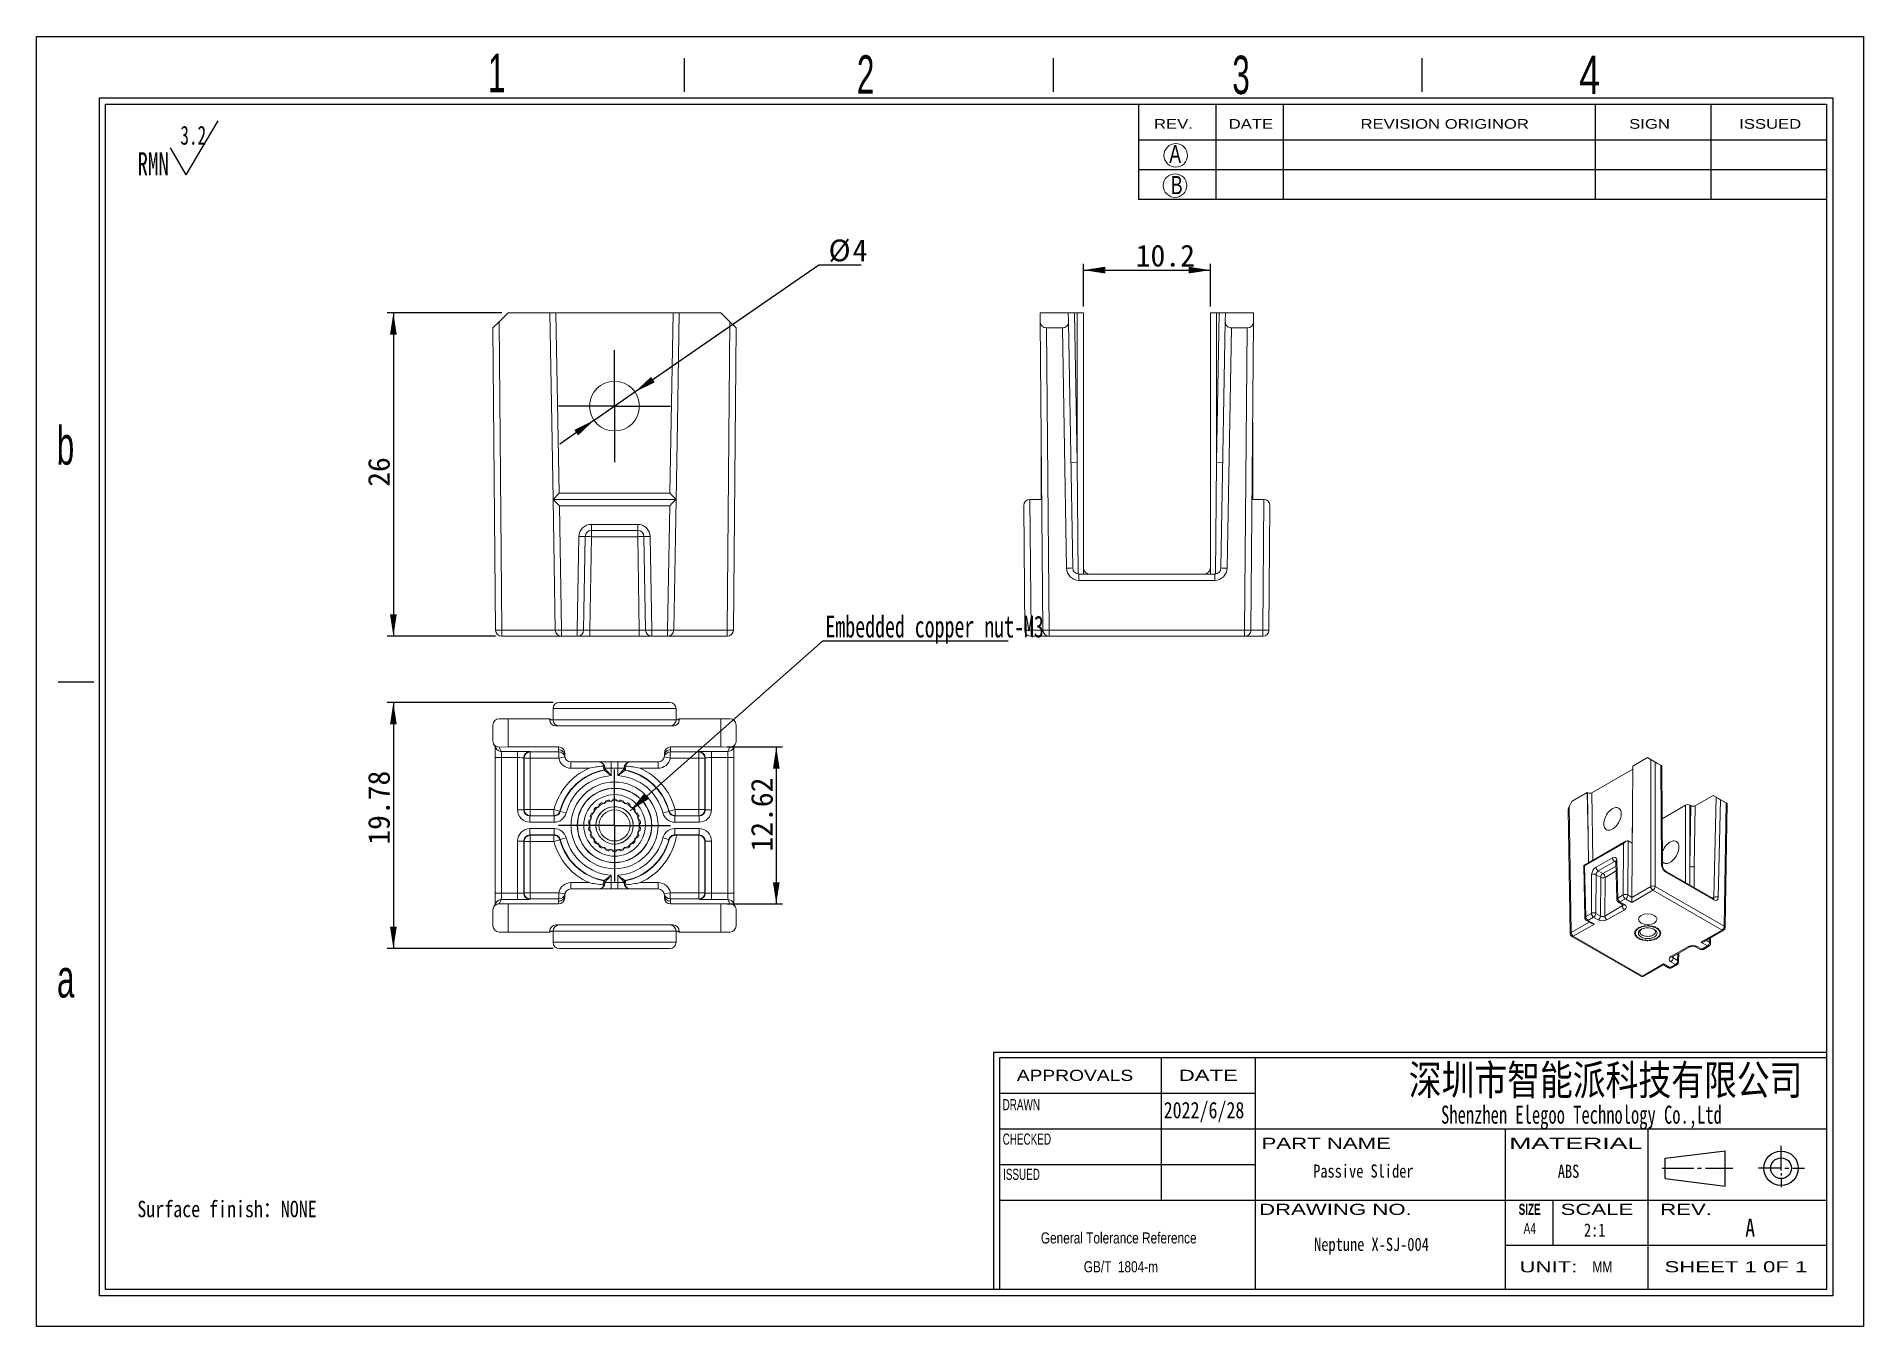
# Model space of a CAD drawing. Header units: millimetres. Extents: x 1 to 148, y 1 to 104.
import ezdxf

# ---------------------------------------------------------------- set-up
doc = ezdxf.new("R2010")
doc.units = ezdxf.units.MM
doc.header["$LTSCALE"] = 0.5
doc.layers.add('SLD-0', color=179, linetype='Continuous')
doc.styles.add('SLDTEXTSTYLE0', font='SIMSUN.TTC', dxfattribs={"width": 0.67})
doc.styles.add('SLDTEXTSTYLE1', font='SIMSUN.TTC', dxfattribs={"width": 0.8})
doc.styles.add('SLDTEXTSTYLE10', font='ARIAL.TTF', dxfattribs={"width": 0.7584})
doc.styles.add('SLDTEXTSTYLE11', font='ARIAL.TTF', dxfattribs={"width": 1.2324})
doc.styles.add('SLDTEXTSTYLE12', font='ARIAL.TTF', dxfattribs={"width": 1.7064})
doc.styles.add('SLDTEXTSTYLE13', font='SIMSUN.TTC', dxfattribs={"width": 0.8, "bigfont": 'bigfont'})
doc.styles.add('SLDTEXTSTYLE14', font='SIMKAI.TTF', dxfattribs={"width": 0.67})
doc.styles.add('SLDTEXTSTYLE15', font='SIMSUN.TTC')
doc.styles.add('SLDTEXTSTYLE2', font='SIMFANG.TTF', dxfattribs={"width": 0.8})
doc.styles.add('SLDTEXTSTYLE3', font='SIMSUN.TTC', dxfattribs={"width": 0.8})
doc.styles.add('SLDTEXTSTYLE4', font='SIMSUN.TTC', dxfattribs={"width": 0.8, "bigfont": 'bigfont'})
doc.styles.add('SLDTEXTSTYLE5', font='ARIAL.TTF', dxfattribs={"width": 0.63516})
doc.styles.add('SLDTEXTSTYLE6', font='GOTHIC.TTF', dxfattribs={"width": 0.7304})
doc.styles.add('SLDTEXTSTYLE7', font='GOTHIC.TTF', dxfattribs={"width": 0.61171})
doc.styles.add('SLDTEXTSTYLE8', font='ARIALBD.TTF', dxfattribs={"width": 0.63516})
doc.styles.add('SLDTEXTSTYLE9', font='ARIAL.TTF', dxfattribs={"width": 1.422})
doc.styles.get("Standard").update_dxf_attribs({"font": 'SIMSUN.TTC'})
doc.dimstyles.new('SLDDIMSTYLE0', dxfattribs={"dimtxt": 1.75, "dimasz": 1.75, "dimexe": 0, "dimexo": 0.0625, "dimgap": 0.4375, "dimtad": 2, "dimrnd": 1e-09, "dimzin": 12, "dimdsep": 46, "dimtxsty": 'SLDTEXTSTYLE0', "dimsah": 1, "dimcen": 0.09, "dimadec": 0, "dimazin": 3, "dimtfac": 1, "dimtofl": 0, "dimtmove": 0, "dimatfit": 3, "dimfxl": 0, "dimfrac": 2, "dimtolj": 1, "dimtzin": 12, "dimarcsym": 0})
doc.dimstyles.new('SLDDIMSTYLE1', dxfattribs={"dimtxt": 1.75, "dimasz": 1.75, "dimexe": 0, "dimexo": 0.0625, "dimgap": 0.4375, "dimtad": 0, "dimtih": 1, "dimtoh": 1, "dimrnd": 1e-09, "dimzin": 12, "dimdsep": 46, "dimtxsty": 'SLDTEXTSTYLE0', "dimsah": 1, "dimcen": 0, "dimadec": 0, "dimazin": 3, "dimtfac": 1, "dimtmove": 0, "dimatfit": 3, "dimfxl": 0, "dimfrac": 2, "dimtolj": 1, "dimtzin": 12, "dimarcsym": 0})
doc.dimstyles.new('SLDDIMSTYLE2', dxfattribs={"dimtxt": 1.75, "dimasz": 1.75, "dimexe": 0, "dimexo": 0.0625, "dimgap": 0.4375, "dimtad": 2, "dimrnd": 1e-09, "dimzin": 12, "dimdsep": 46, "dimtxsty": 'SLDTEXTSTYLE0', "dimsah": 1, "dimcen": 0.09, "dimadec": 0, "dimazin": 3, "dimtfac": 1, "dimtmove": 0, "dimatfit": 0, "dimfxl": 0, "dimfrac": 2, "dimtolj": 1, "dimtzin": 12, "dimarcsym": 0})
doc.dimstyles.new('SLDDIMSTYLE3', dxfattribs={"dimtxt": 0.18, "dimasz": 1.75, "dimexe": 0, "dimexo": 0.0625, "dimgap": 0, "dimtad": 0, "dimtih": 1, "dimtoh": 1, "dimdec": 0, "dimrnd": 1e-09, "dimzin": 0, "dimdsep": 46, "dimtxsty": 'Standard', "dimsah": 1, "dimcen": 0.09, "dimadec": 0, "dimazin": 0, "dimtfac": 1.75, "dimtdec": 0, "dimtofl": 0, "dimtmove": 0, "dimatfit": 3, "dimfxl": 0, "dimfrac": 2, "dimtolj": 1, "dimtzin": 0, "dimarcsym": 0})

msp = doc.modelspace()

# ---------------------------------------------------------------- texts
at = {"layer": 'SLD-0'}
for s, insert, char_height, attachment_point, style in [('1', (37.055, 102.949), 3.086, 1, 'SLDTEXTSTYLE7'), ('2', (66.694, 102.828), 3.086, 1, 'SLDTEXTSTYLE7'), ('3', (96.853, 102.797), 3.086, 1, 'SLDTEXTSTYLE7'), ('4', (124.72, 102.793), 3.086, 1, 'SLDTEXTSTYLE6'), ('A', (91.789, 95.626), 1.452, 1, 'SLDTEXTSTYLE6'), ('B', (91.916, 93.119), 1.452, 1, 'SLDTEXTSTYLE6'), ('b', (2.417, 73.01), 3.086, 1, 'SLDTEXTSTYLE7'), ('a', (2.44, 30.176), 3.086, 1, 'SLDTEXTSTYLE7'), ('\\M+1905B圳\\M+18E73\\M+19271\\M+1945C\\M+19468\\M+189C8\\M+18B5A\\M+1974C\\M+18CC0\\M+18CF6\\M+18E69', (126.838, 21.669), 2.41404, 2, 'SLDTEXTSTYLE13'), ('2022/6/28', (94.58, 18.703), 1.3229, 2, 'SLDTEXTSTYLE1'), ('Passive Slider', (107.38, 13.669), 1.05833, 2, 'SLDTEXTSTYLE3'), ('ABS', (123.863, 13.648), 1.0583, 2, 'SLDTEXTSTYLE3'), ('A', (138.057, 9.315), 1.455, 1, 'SLDTEXTSTYLE1'), ('Neptune X-SJ-004', (108.034, 7.78), 1.05833, 2, 'SLDTEXTSTYLE3')]:
    msp.add_mtext(s, dxfattribs=dict(at, insert=insert, char_height=char_height, attachment_point=attachment_point, style=style))
at = {"layer": 'SLD-0', "color": 179}
for s, insert, char_height, attachment_point, style in [('REV.', (90.564, 97.7), 0.7768, 1, 'SLDTEXTSTYLE11'), ('DATE', (96.563, 97.7), 0.7768, 1, 'SLDTEXTSTYLE11'), ('REVISION ORIGINOR', (107.154, 97.7), 0.77682, 1, 'SLDTEXTSTYLE11'), ('SIGN', (128.733, 97.7), 0.7768, 1, 'SLDTEXTSTYLE11'), ('ISSUED', (137.574, 97.7), 0.7768, 1, 'SLDTEXTSTYLE11'), ('APPROVALS', (84.213, 21.281), 0.8963, 2, 'SLDTEXTSTYLE11'), ('DATE', (94.925, 21.281), 0.8963, 2, 'SLDTEXTSTYLE9'), ('DRAWN', (79.902, 18.926), 0.8963, 2, 'SLDTEXTSTYLE5'), ('Shenzhen Elegoo Technology Co.,Ltd', (124.899, 18.4), 1.45521, 2, 'SLDTEXTSTYLE14'), ('CHECKED', (80.348, 16.157), 0.8963, 2, 'SLDTEXTSTYLE5'), ('PART NAME', (104.397, 15.823), 0.8963, 2, 'SLDTEXTSTYLE9'), ('MATERIAL', (124.44, 15.823), 0.8963, 2, 'SLDTEXTSTYLE12'), ('ISSUED', (79.918, 13.327), 0.8963, 2, 'SLDTEXTSTYLE5'), ('DRAWING NO.', (105.134, 10.511), 0.89633, 2, 'SLDTEXTSTYLE9'), ('SIZE', (120.739, 10.511), 0.8963, 2, 'SLDTEXTSTYLE8'), ('SCALE', (126.144, 10.511), 0.8963, 2, 'SLDTEXTSTYLE9'), ('REV.', (133.305, 10.511), 0.8963, 2, 'SLDTEXTSTYLE9'), ('A4', (120.745, 8.977), 0.8963, 2, 'SLDTEXTSTYLE5'), ('2:1', (125.965, 8.928), 1.0583, 2, 'SLDTEXTSTYLE2'), ('UNIT:', (122.249, 5.895), 0.8963, 2, 'SLDTEXTSTYLE9'), ('MM', (126.58, 5.895), 0.8963, 2, 'SLDTEXTSTYLE10'), ('SHEET 1 0F 1', (137.31, 5.895), 0.89633, 2, 'SLDTEXTSTYLE9')]:
    msp.add_mtext(s, dxfattribs=dict(at, insert=insert, char_height=char_height, attachment_point=attachment_point, style=style))
at = {"layer": 'SLD-0', "color": 5, "insert": (8.898, 10.753), "char_height": 1.32292, "attachment_point": 1, "style": 'SLDTEXTSTYLE4'}
msp.add_mtext('Surface finish\\M+18146NONE', dxfattribs=at)

# ---------------------------------------------------------------- blocks, each defined once
blk = doc.blocks.new('SW_NOTE_0')
at = {"layer": 'SLD-0', "color": 0}
for q in [(6.49, 4.68), (2.66, 2.51)]:
    blk.add_line((3.93, 0.35), q, dxfattribs=at)
at = {"layer": 'SLD-0', "color": 0, "attachment_point": 1, "style": 'SLDTEXTSTYLE0'}
for s, insert, char_height in [('3.2', (3.45, 4.28), 1.516), ('RMN', (0, 2.16), 1.852)]:
    blk.add_mtext(s, dxfattribs=dict(at, insert=insert, char_height=char_height))
blk = doc.blocks.new('SW_NOTE_1')
at = {"layer": 'SLD-0', "color": 0, "char_height": 0.8963, "attachment_point": 2, "style": 'SLDTEXTSTYLE10'}
for s, insert in [('General Tolerance Reference ', (6.51, 1.16)), (' GB/T  1804-m', (6.55, -1.16))]:
    blk.add_mtext(s, dxfattribs=dict(at, insert=insert))
blk = doc.blocks.new('_D')
at = {"layer": 'SLD-0', "color": 5}
for p, q in [((38.18, 82.13), (28.96, 82.13)), ((29.46, 82.13), (29.46, 56.13)), ((37.67, 56.13), (28.96, 56.13))]:
    blk.add_line(p, q, dxfattribs=at)
for points in [[(29.46, 82.13), (29.19, 80.38), (29.73, 80.38)], [(29.46, 56.13), (29.73, 57.88), (29.19, 57.88)]]:
    blk.add_solid(points, dxfattribs=at)
at = {"layer": 'SLD-0', "color": 5, "insert": (27.42, 68.14), "char_height": 1.75, "attachment_point": 1, "rotation": 90, "style": 'SLDTEXTSTYLE15'}
blk.add_mtext('26', dxfattribs=at)
blk = doc.blocks.new('_D_1')
at = {"layer": 'SLD-0', "color": 5}
for p, q in [((48.87, 75.77), (63.63, 85.99)), ((63.63, 85.99), (67.04, 85.99)), ((45.58, 73.49), (48.87, 75.77)), ((45.58, 73.49), (42.82, 71.57))]:
    blk.add_line(p, q, dxfattribs=at)
for points in [[(48.87, 75.77), (50.46, 76.54), (50.16, 76.98)], [(45.58, 73.49), (43.99, 72.71), (44.3, 72.27)]]:
    blk.add_solid(points, dxfattribs=at)
at = {"layer": 'SLD-0', "color": 5, "char_height": 1.75, "attachment_point": 1, "style": 'SLDTEXTSTYLE15'}
for s, insert in [('%%c', (64.42, 88.02)), ('4', (66.35, 88.02))]:
    blk.add_mtext(s, dxfattribs=dict(at, insert=insert))
blk = doc.blocks.new('SW_CENTERMARKSYMBOL_0')
at = {"layer": 'SLD-0', "color": 0}
for p, q in [((0, 2.5), (0, 4.5)), ((0, 0), (0, 2.5)), ((-2.5, 0), (-4.5, 0)), ((0, 0), (-2.5, 0)), ((0, 0), (0, -2.5)), ((0, 0), (2.5, 0)), ((2.5, 0), (4.5, 0)), ((0, -2.5), (0, -4.5))]:
    blk.add_line(p, q, dxfattribs=at)
blk = doc.blocks.new('_D_2')
at = {"layer": 'SLD-0', "color": 5}
for p, q in [((84.89, 82.63), (84.89, 86.06)), ((84.89, 85.56), (95.09, 85.56)), ((95.09, 82.63), (95.09, 86.06))]:
    blk.add_line(p, q, dxfattribs=at)
for points in [[(84.89, 85.56), (86.64, 85.29), (86.64, 85.83)], [(95.09, 85.56), (93.34, 85.83), (93.34, 85.29)]]:
    blk.add_solid(points, dxfattribs=at)
at = {"layer": 'SLD-0', "color": 5, "insert": (89.09, 87.6), "char_height": 1.75, "attachment_point": 1, "style": 'SLDTEXTSTYLE15'}
blk.add_mtext('10.2', dxfattribs=at)
blk = doc.blocks.new('_D_3')
at = {"layer": 'SLD-0', "color": 5}
for p, q in [((42.29, 50.81), (28.96, 50.81)), ((29.46, 50.81), (29.46, 31.03)), ((42.29, 31.03), (28.96, 31.03))]:
    blk.add_line(p, q, dxfattribs=at)
for points in [[(29.46, 50.81), (29.19, 49.06), (29.73, 49.06)], [(29.46, 31.03), (29.73, 32.78), (29.19, 32.78)]]:
    blk.add_solid(points, dxfattribs=at)
at = {"layer": 'SLD-0', "color": 5, "insert": (27.42, 39.37), "char_height": 1.75, "attachment_point": 1, "rotation": 90, "style": 'SLDTEXTSTYLE15'}
blk.add_mtext('19.78', dxfattribs=at)
blk = doc.blocks.new('_D_4')
at = {"layer": 'SLD-0', "color": 5}
for p, q in [((56.28, 47.23), (60.72, 47.23)), ((60.22, 47.23), (60.22, 34.61)), ((56.28, 34.61), (60.72, 34.61))]:
    blk.add_line(p, q, dxfattribs=at)
for points in [[(60.22, 47.23), (59.95, 45.48), (60.49, 45.48)], [(60.22, 34.61), (60.49, 36.36), (59.95, 36.36)]]:
    blk.add_solid(points, dxfattribs=at)
at = {"layer": 'SLD-0', "color": 5, "insert": (58.18, 38.82), "char_height": 1.75, "attachment_point": 1, "rotation": 90, "style": 'SLDTEXTSTYLE15'}
blk.add_mtext('12.62', dxfattribs=at)
blk = doc.blocks.new('SW_NOTE_2')
at = {"layer": 'SLD-0', "color": 0}
blk.add_line((14.91, 0), (0, 0), dxfattribs=at)
at = {"layer": 'SLD-0', "color": 0, "insert": (0.24, 2.05), "char_height": 1.75, "attachment_point": 1, "style": 'SLDTEXTSTYLE0'}
blk.add_mtext('Embedded copper nut-M3', dxfattribs=at)
blk = doc.blocks.new('SW_CENTERMARKSYMBOL_1')
at = {"layer": 'SLD-0', "color": 0}
for p, q in [((0, 2.5), (0, 4.5)), ((0, 0), (0, 2.5)), ((-2.5, 0), (-4.5, 0)), ((0, 0), (-2.5, 0)), ((0, 0), (0, -2.5)), ((0, 0), (2.5, 0)), ((2.5, 0), (4.5, 0)), ((0, -2.5), (0, -4.5))]:
    blk.add_line(p, q, dxfattribs=at)

# ---------------------------------------------------------------- dimensions: what is measured, and where the dimension line sits
at = {"layer": 'SLD-0', "color": 5}
dim = msp.add_diameter_dim_2p(p1=(48.871, 75.766), p2=(45.583, 73.489), dimstyle='SLDDIMSTYLE1', dxfattribs=at)
dim.commit()
dim.dimension.update_dxf_attribs({"geometry": '_D_1', "text_midpoint": (65.728, 87.256), "dimtype": 163})
dim = msp.add_linear_dim(base=(95.088, 85.564), p1=(84.888, 82.128), p2=(95.088, 82.128), dimstyle='SLDDIMSTYLE2', dxfattribs=at)
dim.commit()
dim.dimension.update_dxf_attribs({"geometry": '_D_2', "text_midpoint": (90.454, 85.564), "dimtype": 160})
for base, p1, p2, picture, middle in [((29.461, 56.128), (38.677, 82.128), (38.173, 56.128), '_D', (29.461, 68.823)), ((29.461, 31.031), (42.789, 50.814), (42.789, 31.031), '_D_3', (29.461, 41.067)), ((60.217, 34.612), (55.777, 47.232), (55.777, 34.612), '_D_4', (60.217, 40.524))]:
    dim = msp.add_linear_dim(base=base, p1=p1, p2=p2, angle=90, dimstyle='SLDDIMSTYLE0', dxfattribs=at)
    dim.commit()
    dim.dimension.update_dxf_attribs({"geometry": picture, "text_midpoint": middle, "dimtype": 160})

# ---------------------------------------------------------------- linework, layer by layer
at = {"color": 7, "linetype": 'Continuous', "lineweight": 15}
for p, q in [((37.461, 80.911), (37.956, 81.407)), ((37.673, 56.623), (37.461, 80.911)), ((38.677, 82.128), (37.956, 81.407)), ((37.956, 81.407), (38.173, 56.623)), ((38.677, 82.128), (42.023, 82.128)), ((42.023, 82.128), (42.177, 73.316)), ((42.023, 82.128), (42.523, 82.128)), ((42.523, 82.128), (42.776, 67.628)), ((51.931, 82.128), (42.523, 82.128)), ((51.678, 67.628), (51.931, 82.128)), ((51.931, 82.128), (52.431, 82.128)), ((52.277, 73.316), (52.431, 82.128)), ((52.431, 82.128), (55.777, 82.128)), ((56.498, 81.407), (55.777, 82.128)), ((56.281, 56.623), (56.498, 81.407)), ((56.498, 81.407), (56.993, 80.911)), ((56.993, 80.911), (56.781, 56.623)), ((81.417, 81.407), (81.411, 82.128)), ((81.411, 82.128), (83.678, 82.128)), ((81.634, 56.623), (81.417, 81.407)), ((83.199, 80.911), (81.922, 80.911)), ((81.922, 80.911), (82.134, 56.623)), ((83.536, 61.606), (83.199, 80.911)), ((83.678, 82.128), (83.69, 81.407)), ((83.678, 82.128), (84.178, 82.128)), ((83.69, 81.407), (84.036, 61.619)), ((84.178, 82.128), (84.388, 70.09)), ((84.178, 82.128), (84.388, 82.128)), ((84.388, 70.09), (84.388, 82.128)), ((84.388, 82.128), (84.888, 82.128)), ((84.888, 82.128), (84.888, 61.128)), ((95.088, 61.128), (95.088, 82.128)), ((95.088, 82.128), (95.588, 82.128)), ((95.588, 70.09), (95.798, 82.128)), ((95.588, 82.128), (95.588, 70.09)), ((95.588, 82.128), (95.798, 82.128)), ((95.798, 82.128), (96.298, 82.128)), ((95.94, 61.619), (96.286, 81.407)), ((96.286, 81.407), (96.298, 82.128)), ((96.298, 82.128), (98.565, 82.128)), ((96.777, 80.911), (96.44, 61.606)), ((98.054, 80.911), (96.777, 80.911)), ((97.842, 56.623), (98.054, 80.911)), ((98.559, 81.407), (98.342, 56.623)), ((98.565, 82.128), (98.559, 81.407)), ((42.285, 67.128), (42.177, 73.316)), ((52.277, 73.316), (52.169, 67.128)), ((81.488, 73.316), (81.488, 67.128)), ((98.488, 67.128), (98.488, 73.316)), ((84.388, 70.09), (83.888, 70.081)), ((96.088, 70.081), (95.588, 70.09)), ((42.285, 67.128), (42.776, 67.628)), ((42.776, 67.628), (51.678, 67.628)), ((51.678, 67.628), (52.169, 67.128)), ((42.285, 67.128), (42.285, 67.128)), ((42.285, 67.128), (52.169, 67.128)), ((42.468, 56.619), (42.285, 67.128)), ((51.66, 66.623), (42.794, 66.623)), ((42.794, 66.623), (42.968, 56.623)), ((51.486, 56.623), (51.66, 66.623)), ((52.169, 67.128), (51.985, 56.619)), ((52.169, 67.128), (52.169, 67.128)), ((80.184, 56.623), (80.096, 66.623)), ((80.592, 67.128), (80.684, 56.619)), ((81.488, 67.128), (80.596, 67.128)), ((99.38, 67.128), (98.488, 67.128)), ((99.292, 56.619), (99.384, 67.128)), ((99.879, 66.623), (99.792, 56.623)), ((45.367, 65.123), (49.087, 65.123)), ((45.367, 65.123), (45.367, 64.628)), ((49.087, 64.628), (45.367, 64.628)), ((45.367, 64.132), (45.367, 64.628)), ((49.087, 65.123), (49.087, 64.628)), ((49.087, 64.132), (49.087, 64.628)), ((44.236, 56.623), (44.367, 64.141)), ((44.867, 64.136), (44.735, 56.619)), ((45.367, 64.132), (45.236, 56.623)), ((49.087, 64.132), (45.367, 64.132)), ((49.218, 56.623), (49.087, 64.132)), ((49.718, 56.619), (49.587, 64.136)), ((50.087, 64.141), (50.218, 56.623)), ((84.536, 60.623), (84.536, 61.128)), ((84.536, 61.128), (95.44, 61.128)), ((95.44, 60.623), (84.536, 60.623)), ((95.44, 60.623), (95.44, 61.128)), ((38.173, 56.623), (42.468, 56.623)), ((38.173, 56.623), (38.173, 56.128)), ((42.968, 56.128), (38.173, 56.128)), ((42.968, 56.623), (44.236, 56.623)), ((42.968, 56.128), (42.968, 56.623)), ((44.236, 56.128), (42.968, 56.128)), ((44.236, 56.128), (44.236, 56.623)), ((45.236, 56.128), (44.236, 56.128)), ((45.236, 56.128), (45.236, 56.623)), ((45.236, 56.623), (49.218, 56.623)), ((49.218, 56.128), (45.236, 56.128)), ((49.218, 56.128), (49.218, 56.623)), ((50.218, 56.128), (49.218, 56.128)), ((50.218, 56.623), (51.486, 56.623)), ((50.218, 56.128), (50.218, 56.623)), ((51.486, 56.128), (50.218, 56.128)), ((51.486, 56.128), (51.486, 56.623)), ((56.281, 56.128), (51.486, 56.128)), ((51.986, 56.623), (56.281, 56.623)), ((56.281, 56.128), (56.281, 56.623)), ((80.684, 56.619), (81.634, 56.619)), ((80.684, 56.619), (80.684, 56.128)), ((82.134, 56.128), (80.684, 56.128)), ((82.134, 56.623), (97.842, 56.623)), ((82.134, 56.623), (82.134, 56.128)), ((97.842, 56.128), (82.134, 56.128)), ((97.842, 56.623), (97.842, 56.128)), ((99.292, 56.128), (97.842, 56.128)), ((98.342, 56.619), (99.292, 56.619)), ((99.292, 56.128), (99.292, 56.619)), ((52.169, 50.314), (42.285, 50.314)), ((42.285, 49.422), (42.285, 50.314)), ((42.794, 50.814), (51.66, 50.814)), ((52.169, 50.314), (52.169, 49.422)), ((37.461, 47.711), (37.461, 48.989)), ((37.956, 49.493), (38.677, 49.499)), ((38.677, 49.499), (38.677, 47.232)), ((42.023, 49.499), (38.677, 49.499)), ((42.023, 49.499), (42.023, 49.422)), ((42.023, 49.499), (42.177, 49.422)), ((42.023, 49.422), (42.177, 49.422)), ((42.177, 49.422), (42.285, 49.422)), ((42.285, 49.422), (52.169, 49.422)), ((51.931, 48.922), (42.523, 48.922)), ((52.169, 49.422), (52.277, 49.422)), ((52.277, 49.422), (52.431, 49.499)), ((52.277, 49.422), (52.431, 49.422)), ((52.431, 49.499), (52.431, 49.422)), ((55.777, 49.499), (52.431, 49.499)), ((55.777, 47.232), (55.777, 49.499)), ((55.777, 49.499), (56.498, 49.493)), ((56.993, 48.989), (56.993, 47.711)), ((37.513, 47.489), (37.682, 47.151)), ((38.677, 47.232), (37.956, 47.22)), ((37.956, 47.22), (38.129, 46.874)), ((38.677, 47.232), (42.727, 47.232)), ((42.727, 47.022), (42.727, 47.232)), ((51.727, 47.232), (55.777, 47.232)), ((51.727, 47.232), (51.727, 47.022)), ((56.497, 47.22), (55.777, 47.232)), ((56.325, 46.874), (56.497, 47.22)), ((56.772, 47.151), (56.941, 47.489)), ((37.638, 46.375), (38.138, 46.375)), ((37.638, 35.47), (37.638, 46.375)), ((38.129, 46.874), (39.436, 46.874)), ((39.436, 46.375), (38.138, 46.375)), ((38.138, 46.375), (38.138, 35.47)), ((39.436, 46.874), (39.436, 46.375)), ((39.436, 42.181), (39.436, 46.375)), ((39.935, 46.357), (39.935, 42.181)), ((39.962, 46.331), (39.935, 46.357)), ((39.962, 42.207), (39.962, 46.331)), ((40.462, 46.331), (39.962, 46.331)), ((40.435, 46.857), (40.462, 46.831)), ((40.462, 46.831), (42.745, 46.831)), ((40.462, 46.331), (40.462, 46.831)), ((42.745, 46.331), (40.462, 46.331)), ((40.462, 46.331), (40.462, 42.207)), ((42.745, 46.331), (42.745, 46.831)), ((43.236, 46.427), (42.745, 46.331)), ((43.227, 46.732), (43.227, 46.522)), ((43.727, 46.022), (50.727, 46.022)), ((43.727, 46.022), (43.727, 45.522)), ((45.18, 45.522), (43.727, 45.522)), ((46.468, 45.522), (46.439, 45.522)), ((46.968, 45.522), (46.468, 45.522)), ((46.468, 45.45), (46.468, 45.522)), ((46.968, 46.022), (46.968, 45.522)), ((47.486, 45.522), (46.968, 45.522)), ((46.968, 45.522), (46.968, 44.923)), ((47.486, 46.022), (47.486, 45.522)), ((47.985, 45.522), (47.486, 45.522)), ((47.486, 44.923), (47.486, 45.522)), ((47.985, 45.522), (47.985, 45.45)), ((48.015, 45.522), (47.985, 45.522)), ((50.727, 45.522), (49.274, 45.522)), ((50.727, 45.522), (50.727, 46.022)), ((51.708, 46.331), (51.218, 46.427)), ((51.227, 46.522), (51.227, 46.732)), ((51.708, 46.831), (53.992, 46.831)), ((51.708, 46.831), (51.708, 46.331)), ((53.992, 46.331), (51.708, 46.331)), ((53.992, 46.831), (54.018, 46.857)), ((53.992, 46.831), (53.992, 46.331)), ((54.492, 46.331), (53.992, 46.331)), ((53.992, 42.207), (53.992, 46.331)), ((54.518, 46.357), (54.492, 46.331)), ((54.492, 46.331), (54.492, 42.207)), ((54.518, 42.181), (54.518, 46.357)), ((55.018, 46.874), (56.325, 46.874)), ((55.018, 46.375), (55.018, 46.874)), ((56.316, 46.375), (55.018, 46.375)), ((55.018, 46.375), (55.018, 42.181)), ((56.316, 46.375), (56.816, 46.375)), ((56.316, 35.47), (56.316, 46.375)), ((56.816, 46.375), (56.816, 35.47)), ((129, 42.046), (129.027, 45.69)), ((129.027, 45.69), (130.21, 46.373)), ((130.467, 46.225), (130.21, 46.373)), ((130.21, 46.373), (131.011, 45.911)), ((130.467, 36.018), (130.467, 46.225)), ((130.821, 46.021), (130.821, 36.018)), ((131.272, 45.76), (130.821, 46.021)), ((131.011, 45.911), (131.271, 45.761)), ((131.332, 37.775), (131.272, 45.76)), ((131.405, 37.677), (131.345, 45.718)), ((46.442, 45.472), (46.468, 45.45)), ((47.985, 45.45), (48.012, 45.472)), ((129.025, 45.454), (125.728, 43.55)), ((124.164, 42.883), (123.912, 42.441)), ((124.164, 42.883), (125.347, 43.566)), ((125.347, 43.566), (125.429, 39.984)), ((125.347, 43.566), (125.375, 43.55)), ((125.429, 39.984), (125.375, 43.55)), ((134.042, 42.508), (135.473, 43.335)), ((135.724, 43.19), (135.473, 43.335)), ((135.473, 43.335), (136.275, 42.872)), ((135.541, 35.147), (135.724, 43.19)), ((136.073, 42.989), (135.894, 35.141)), ((136.524, 42.728), (136.073, 42.989)), ((136.275, 42.872), (136.527, 42.726)), ((136.374, 32.812), (136.524, 42.728)), ((136.448, 32.708), (136.598, 42.685)), ((39.935, 42.181), (39.436, 42.181)), ((39.935, 42.181), (39.962, 42.207)), ((40.462, 42.207), (39.962, 42.207)), ((40.462, 41.707), (40.435, 41.681)), ((40.435, 41.681), (40.435, 41.181)), ((40.435, 41.681), (42.379, 41.681)), ((42.379, 41.181), (40.435, 41.181)), ((40.462, 41.707), (40.462, 42.207)), ((40.462, 42.207), (42.359, 42.207)), ((42.359, 41.707), (40.462, 41.707)), ((42.842, 42.08), (42.359, 42.207)), ((42.359, 42.207), (42.359, 41.707)), ((42.379, 41.181), (42.379, 41.681)), ((43.347, 41.93), (42.863, 42.055)), ((51.107, 41.93), (51.591, 42.055)), ((52.095, 42.207), (51.612, 42.08)), ((52.075, 41.181), (52.075, 41.681)), ((52.075, 41.681), (54.018, 41.681)), ((54.018, 41.181), (52.075, 41.181)), ((52.095, 41.707), (52.095, 42.207)), ((52.095, 42.207), (53.992, 42.207)), ((53.992, 41.707), (52.095, 41.707)), ((54.492, 42.207), (53.992, 42.207)), ((53.992, 41.707), (53.992, 42.207)), ((54.018, 41.681), (53.992, 41.707)), ((54.018, 41.181), (54.018, 41.681)), ((54.492, 42.207), (54.518, 42.181)), ((55.018, 42.181), (54.518, 42.181)), ((123.841, 42.193), (123.992, 32.218)), ((123.912, 42.441), (124.065, 32.322)), ((129, 42.046), (128.948, 35.141)), ((129, 42.046), (128.962, 39.497)), ((131.377, 41.464), (133.26, 42.551)), ((133.614, 42.551), (133.614, 37.637)), ((133.614, 42.551), (133.688, 42.508)), ((133.614, 37.637), (133.688, 42.508)), ((134.042, 42.508), (133.967, 37.633)), ((39.436, 35.47), (39.436, 39.664)), ((39.935, 39.664), (39.436, 39.664)), ((39.935, 39.664), (39.935, 35.487)), ((39.962, 39.637), (39.935, 39.664)), ((39.962, 35.514), (39.962, 39.637)), ((40.462, 39.637), (39.962, 39.637)), ((40.435, 40.664), (42.379, 40.664)), ((40.435, 40.164), (40.435, 40.664)), ((42.379, 40.164), (40.435, 40.164)), ((40.435, 40.164), (40.462, 40.137)), ((40.462, 40.137), (42.359, 40.137)), ((40.462, 39.637), (40.462, 40.137)), ((42.359, 39.637), (40.462, 39.637)), ((40.462, 39.637), (40.462, 35.514)), ((42.359, 39.637), (42.359, 40.137)), ((42.842, 39.765), (42.359, 39.637)), ((42.379, 40.164), (42.379, 40.664)), ((42.863, 39.789), (43.347, 39.915)), ((51.107, 39.915), (51.591, 39.789)), ((52.075, 40.664), (54.018, 40.664)), ((52.075, 40.664), (52.075, 40.164)), ((54.018, 40.164), (52.075, 40.164)), ((52.199, 40.129), (53.983, 40.129)), ((53.983, 40.129), (54.018, 40.164)), ((53.992, 35.514), (53.992, 40.129)), ((54.018, 40.664), (54.018, 40.164)), ((54.518, 39.664), (54.492, 39.637)), ((54.492, 39.637), (54.492, 35.514)), ((55.018, 39.664), (54.518, 39.664)), ((54.518, 35.487), (54.518, 39.664)), ((55.018, 39.664), (55.018, 35.47)), ((128.47, 39.662), (125.078, 37.704)), ((125.46, 37.924), (125.429, 39.984)), ((128.645, 39.68), (128.612, 35.334)), ((128.962, 39.497), (128.646, 39.679)), ((128.29, 39.471), (125.155, 37.662)), ((126.069, 37.572), (127.385, 38.331)), ((128.259, 35.335), (128.29, 39.471)), ((46.968, 36.922), (46.968, 36.322)), ((47.486, 36.322), (47.486, 36.922)), ((125.078, 37.704), (125.174, 33.491)), ((125.155, 37.662), (125.248, 33.597)), ((125.696, 33.856), (125.719, 36.965)), ((126.072, 36.963), (126.049, 33.854)), ((126.444, 36.749), (126.072, 36.963)), ((127.562, 38.027), (126.246, 37.267)), ((126.246, 37.267), (126.62, 37.051)), ((126.42, 33.639), (126.444, 36.749)), ((126.797, 36.747), (126.774, 33.641)), ((127.668, 38.026), (127.738, 34.971)), ((127.741, 38.132), (127.811, 35.077)), ((135.486, 35.059), (131.63, 37.284)), ((135.538, 34.942), (131.682, 37.168)), ((37.638, 35.47), (38.138, 35.47)), ((38.138, 35.47), (39.436, 35.47)), ((39.436, 34.97), (39.436, 35.47)), ((39.935, 35.487), (39.962, 35.514)), ((40.462, 35.514), (39.962, 35.514)), ((40.462, 35.014), (40.462, 35.514)), ((40.462, 35.514), (42.745, 35.514)), ((42.745, 35.514), (43.236, 35.418)), ((42.745, 35.014), (42.745, 35.514)), ((43.227, 35.322), (43.227, 35.112)), ((43.727, 35.822), (43.727, 36.322)), ((43.727, 36.322), (45.18, 36.322)), ((50.727, 35.822), (43.727, 35.822)), ((46.439, 36.322), (46.468, 36.322)), ((46.468, 36.394), (46.442, 36.373)), ((46.468, 36.322), (46.468, 36.394)), ((46.468, 36.322), (46.968, 36.322)), ((46.968, 36.322), (46.968, 35.822)), ((46.968, 36.322), (47.486, 36.322)), ((47.486, 36.322), (47.486, 35.822)), ((47.486, 36.322), (47.985, 36.322)), ((47.985, 36.394), (47.985, 36.322)), ((48.012, 36.373), (47.985, 36.394)), ((47.985, 36.322), (48.015, 36.322)), ((49.274, 36.322), (50.727, 36.322)), ((50.727, 36.322), (50.727, 35.822)), ((51.218, 35.418), (51.708, 35.514)), ((51.227, 35.112), (51.227, 35.322)), ((51.708, 35.514), (51.708, 35.014)), ((51.708, 35.514), (53.992, 35.514)), ((54.492, 35.514), (53.992, 35.514)), ((53.992, 35.514), (53.992, 35.014)), ((54.492, 35.514), (54.518, 35.487)), ((55.018, 35.47), (56.316, 35.47)), ((55.018, 35.47), (55.018, 34.97)), ((56.316, 35.47), (56.816, 35.47)), ((127.811, 35.077), (128.259, 35.335)), ((128.612, 35.334), (128.948, 35.14)), ((128.948, 35.141), (130.467, 36.018)), ((130.644, 35.714), (128.948, 34.735)), ((136.198, 32.508), (130.644, 35.714)), ((130.821, 36.018), (136.374, 32.812)), ((37.461, 32.856), (37.461, 34.133)), ((37.682, 34.694), (37.513, 34.356)), ((38.129, 34.97), (37.956, 34.625)), ((37.956, 34.625), (38.677, 34.612)), ((39.436, 34.97), (38.129, 34.97)), ((38.677, 34.612), (38.677, 32.345)), ((42.727, 34.612), (38.677, 34.612)), ((40.462, 35.014), (40.435, 34.987)), ((42.745, 35.014), (40.462, 35.014)), ((42.727, 34.612), (42.727, 34.822)), ((53.992, 35.014), (51.708, 35.014)), ((51.727, 34.822), (51.727, 34.612)), ((55.777, 34.612), (51.727, 34.612)), ((54.018, 34.987), (53.992, 35.014)), ((56.325, 34.97), (55.018, 34.97)), ((55.777, 34.612), (56.497, 34.625)), ((55.777, 32.345), (55.777, 34.612)), ((56.497, 34.625), (56.325, 34.97)), ((56.941, 34.356), (56.772, 34.694)), ((56.993, 34.133), (56.993, 32.856)), ((125.248, 33.597), (125.696, 33.856)), ((126.049, 33.854), (126.42, 33.639)), ((126.774, 33.641), (128.182, 34.454)), ((128.359, 34.15), (126.951, 33.337)), ((127.863, 34.76), (128.234, 34.546)), ((128.436, 35.031), (127.988, 34.772)), ((127.988, 34.772), (128.359, 34.558)), ((128.948, 34.735), (128.436, 35.031)), ((128.948, 34.735), (128.948, 35.14)), ((38.677, 32.345), (37.956, 32.352)), ((38.677, 32.345), (42.023, 32.345)), ((42.023, 32.345), (42.023, 32.422)), ((42.177, 32.422), (42.023, 32.422)), ((42.023, 32.345), (42.177, 32.422)), ((42.285, 32.422), (42.177, 32.422)), ((52.169, 32.422), (42.285, 32.422)), ((42.285, 31.531), (42.285, 32.422)), ((51.931, 32.922), (42.523, 32.922)), ((52.277, 32.422), (52.169, 32.422)), ((52.169, 32.422), (52.169, 31.531)), ((52.431, 32.422), (52.277, 32.422)), ((52.277, 32.422), (52.431, 32.345)), ((52.431, 32.345), (52.431, 32.422)), ((52.431, 32.345), (55.777, 32.345)), ((56.498, 32.352), (55.777, 32.345)), ((125.937, 32.997), (124.241, 32.018)), ((125.299, 33.28), (125.687, 33.056)), ((125.872, 33.551), (125.424, 33.293)), ((125.424, 33.293), (125.937, 32.997)), ((126.244, 33.337), (125.872, 33.551)), ((134.502, 31.529), (136.198, 32.508)), ((134.752, 31.589), (136.323, 32.495)), ((42.285, 31.531), (52.169, 31.531)), ((51.66, 31.031), (42.794, 31.031)), ((124.116, 32.005), (129.67, 28.799)), ((124.241, 32.018), (129.795, 28.812)), ((132.08, 30.376), (133.488, 31.188)), ((132.205, 30.363), (133.613, 31.176)), ((134.071, 31.176), (134.442, 30.962)), ((134.196, 31.188), (134.567, 30.974)), ((135.015, 31.233), (134.502, 31.529)), ((134.567, 30.974), (135.015, 31.233)), ((134.692, 30.962), (135.14, 31.22)), ((135.265, 31.431), (135.275, 31.89)), ((129.795, 28.812), (131.491, 29.79)), ((129.92, 28.799), (131.491, 29.706)), ((131.491, 29.79), (132.004, 29.494)), ((131.491, 29.706), (131.491, 29.79)), ((131.491, 29.706), (131.879, 29.482)), ((132.004, 29.494), (132.452, 29.753)), ((132.452, 29.753), (132.08, 29.967)), ((132.129, 29.482), (132.577, 29.741)), ((132.257, 30.27), (132.628, 30.056)), ((132.702, 29.952), (132.717, 30.659))]:
    msp.add_line(p, q, dxfattribs=at)
at = {"color": 8, "linetype": 'Continuous', "lineweight": 15}
for p, q in [((84.388, 70.09), (84.466, 61.132)), ((95.51, 61.132), (95.588, 70.09)), ((125.728, 43.55), (125.811, 38.127)), ((133.26, 36.344), (133.26, 42.551)), ((128.962, 39.497), (128.962, 39.497)), ((126.62, 37.051), (127.676, 37.661)), ((127.686, 37.26), (126.797, 36.747)), ((127.67, 37.964), (127.562, 38.027)), ((128.182, 34.454), (128.179, 34.577)), ((135.437, 35.087), (135.541, 35.147)), ((124.065, 32.322), (125.512, 33.158)), ((134.926, 31.689), (135.192, 31.535)), ((135.192, 31.535), (135.199, 31.846)), ((132.26, 30.395), (132.257, 30.27)), ((132.628, 30.056), (132.641, 30.615))]:
    msp.add_line(p, q, dxfattribs=at)
at = {"color": 7, "linetype": 'Continuous', "lineweight": 15, "flags": 128}
for points in [[(42.379, 41.681), (42.369, 41.694), (42.359, 41.707)], [(42.842, 42.08), (42.856, 42.064), (42.863, 42.055)], [(51.591, 42.055), (51.605, 42.071), (51.612, 42.08)], [(52.095, 41.707), (52.085, 41.694), (52.075, 41.681)], [(126.684, 41.04), (126.691, 40.931), (126.711, 40.831), (126.745, 40.743), (126.792, 40.67), (126.849, 40.611), (126.918, 40.569), (126.996, 40.543), (127.081, 40.536), (127.173, 40.546), (127.268, 40.573), (127.366, 40.618), (127.465, 40.679), (127.562, 40.755), (127.656, 40.844), (127.745, 40.945), (127.827, 41.056), (127.9, 41.175), (127.963, 41.299), (128.016, 41.426), (128.056, 41.553), (128.083, 41.678), (128.097, 41.799), (128.097, 41.913), (128.083, 42.018), (128.056, 42.111), (128.016, 42.192), (127.963, 42.259), (127.9, 42.309), (127.827, 42.343), (127.745, 42.36), (127.656, 42.358), (127.562, 42.34), (127.465, 42.303), (127.366, 42.25), (127.268, 42.182), (127.173, 42.099), (127.081, 42.003), (126.996, 41.897), (126.918, 41.782), (126.849, 41.661), (126.792, 41.535), (126.745, 41.408), (126.711, 41.281), (126.691, 41.158), (126.684, 41.04)], [(42.359, 40.137), (42.369, 40.151), (42.379, 40.164)], [(42.863, 39.789), (42.849, 39.773), (42.842, 39.765)], [(51.612, 39.765), (51.598, 39.781), (51.591, 39.789)], [(52.075, 40.164), (52.085, 40.151), (52.102, 40.129)], [(131.397, 38.793), (131.423, 38.861), (131.481, 38.987), (131.55, 39.108), (131.627, 39.223), (131.713, 39.33), (131.804, 39.425), (131.9, 39.508), (131.998, 39.577), (132.097, 39.629), (132.194, 39.666), (132.288, 39.685), (132.376, 39.686), (132.458, 39.67), (132.531, 39.636), (132.595, 39.585), (132.647, 39.519), (132.687, 39.438), (132.714, 39.344), (132.728, 39.239), (132.728, 39.125), (132.714, 39.004), (132.687, 38.879), (132.647, 38.752), (132.595, 38.625), (132.531, 38.501), (132.458, 38.383), (132.376, 38.272), (132.288, 38.171), (132.194, 38.081), (132.097, 38.005), (131.998, 37.944), (131.9, 37.9), (131.804, 37.872), (131.713, 37.862), (131.627, 37.87), (131.55, 37.895), (131.481, 37.937), (131.423, 37.996), (131.402, 38.025)], [(129.186, 32.369), (129.185, 32.365), (129.186, 32.362), (129.187, 32.358), (129.189, 32.355), (129.193, 32.351), (129.197, 32.349), (129.201, 32.346), (129.207, 32.344)], [(129.207, 32.344), (129.224, 32.337), (129.238, 32.327), (129.245, 32.315), (129.247, 32.303), (129.242, 32.291), (129.232, 32.28), (129.216, 32.271), (129.197, 32.265)], [(130.927, 32.671), (131.018, 32.61), (131.094, 32.543), (131.153, 32.47), (131.194, 32.393), (131.216, 32.313), (131.218, 32.232), (131.201, 32.153), (131.165, 32.075), (131.111, 32.001), (131.039, 31.932), (130.951, 31.869), (130.849, 31.814), (130.735, 31.768), (130.61, 31.731), (130.478, 31.705), (130.341, 31.69), (130.202, 31.685), (130.063, 31.692), (129.927, 31.711), (129.797, 31.739), (129.675, 31.779), (129.564, 31.827), (129.465, 31.884), (129.381, 31.948), (129.313, 32.019), (129.263, 32.094), (129.232, 32.172), (129.22, 32.253), (129.227, 32.333), (129.254, 32.412), (129.299, 32.488), (129.362, 32.56), (129.442, 32.626), (129.538, 32.685), (129.646, 32.736), (129.766, 32.777), (129.894, 32.809), (130.029, 32.829), (130.167, 32.839), (130.307, 32.838), (130.445, 32.825), (130.578, 32.802), (130.704, 32.768), (130.821, 32.724), (130.927, 32.671)], [(129.288, 32.506), (129.301, 32.496), (129.309, 32.484), (129.311, 32.472), (129.306, 32.459), (129.296, 32.448), (129.28, 32.44), (129.261, 32.434), (129.24, 32.431)], [(129.28, 32.533), (129.277, 32.529), (129.276, 32.526), (129.275, 32.522), (129.276, 32.518), (129.278, 32.515), (129.28, 32.512), (129.283, 32.508), (129.288, 32.506)], [(129.444, 32.647), (129.452, 32.636), (129.454, 32.623), (129.449, 32.611), (129.439, 32.6), (129.424, 32.591), (129.404, 32.585), (129.383, 32.583), (129.362, 32.584)], [(130.75, 32.569), (130.828, 32.516), (130.891, 32.456), (130.936, 32.391), (130.962, 32.323), (130.969, 32.254), (130.957, 32.185), (130.926, 32.117), (130.877, 32.054), (130.81, 31.996), (130.728, 31.944), (130.633, 31.901), (130.527, 31.868), (130.414, 31.844), (130.295, 31.832), (130.174, 31.83), (130.055, 31.84), (129.94, 31.861), (129.832, 31.892), (129.734, 31.933), (129.648, 31.982), (129.578, 32.039), (129.524, 32.101), (129.488, 32.168), (129.471, 32.237), (129.473, 32.306), (129.495, 32.375), (129.536, 32.44), (129.594, 32.501), (129.668, 32.556), (129.757, 32.603), (129.858, 32.642), (129.968, 32.671), (130.084, 32.689), (130.204, 32.696), (130.325, 32.691), (130.443, 32.676), (130.555, 32.65), (130.658, 32.614), (130.75, 32.569)], [(129.663, 32.758), (129.665, 32.746), (129.661, 32.733), (129.651, 32.722), (129.635, 32.713), (129.616, 32.707), (129.595, 32.705), (129.573, 32.706), (129.553, 32.71)], [(129.737, 32.594), (129.69, 32.557), (129.64, 32.499), (129.607, 32.437), (129.595, 32.373), (129.602, 32.308), (129.63, 32.246), (129.676, 32.187), (129.74, 32.134), (129.819, 32.088), (129.911, 32.051), (130.013, 32.024), (130.122, 32.008), (130.234, 32.004), (130.345, 32.011), (130.452, 32.03), (130.552, 32.059), (130.641, 32.098), (130.717, 32.146), (130.776, 32.201), (130.818, 32.261), (130.841, 32.324), (130.843, 32.389), (130.826, 32.453), (130.789, 32.514), (130.733, 32.57), (130.702, 32.594)], [(129.682, 32.783), (129.677, 32.781), (129.672, 32.779), (129.668, 32.776), (129.665, 32.772), (129.663, 32.769), (129.662, 32.765), (129.662, 32.762), (129.663, 32.758)], [(129.928, 32.828), (129.923, 32.816), (129.913, 32.805), (129.898, 32.796), (129.879, 32.79), (129.858, 32.787), (129.836, 32.788), (129.816, 32.793), (129.799, 32.801)], [(130.648, 32.799), (130.648, 32.802), (130.647, 32.806), (130.645, 32.809), (130.643, 32.813), (130.639, 32.816), (130.634, 32.818), (130.629, 32.82), (130.624, 32.822)], [(130.769, 32.761), (130.75, 32.754), (130.729, 32.752), (130.707, 32.752), (130.687, 32.757), (130.669, 32.764), (130.657, 32.774), (130.649, 32.786), (130.648, 32.799)], [(130.892, 32.707), (130.894, 32.711), (130.895, 32.714), (130.895, 32.718), (130.894, 32.722), (130.892, 32.725), (130.889, 32.728), (130.885, 32.731), (130.88, 32.734)], [(130.99, 32.651), (130.969, 32.648), (130.947, 32.649), (130.926, 32.653), (130.909, 32.661), (130.896, 32.671), (130.889, 32.683), (130.887, 32.695), (130.892, 32.707)], [(131.148, 32.51), (131.126, 32.511), (131.106, 32.515), (131.088, 32.522), (131.075, 32.532), (131.068, 32.544), (131.066, 32.557), (131.071, 32.569), (131.082, 32.58)], [(131.231, 32.349), (131.211, 32.353), (131.193, 32.361), (131.18, 32.371), (131.172, 32.382), (131.171, 32.395), (131.176, 32.407), (131.186, 32.418), (131.202, 32.427)], [(131.202, 32.427), (131.207, 32.429), (131.211, 32.432), (131.214, 32.435), (131.217, 32.438), (131.218, 32.442), (131.219, 32.446), (131.218, 32.449), (131.217, 32.453)], [(129.197, 32.265), (129.191, 32.264), (129.186, 32.262), (129.181, 32.259), (129.177, 32.256), (129.174, 32.253), (129.172, 32.25), (129.17, 32.246), (129.17, 32.242)], [(129.208, 32.176), (129.228, 32.172), (129.246, 32.165), (129.259, 32.155), (129.267, 32.143), (129.268, 32.13), (129.264, 32.118), (129.253, 32.107), (129.237, 32.099)], [(129.237, 32.099), (129.232, 32.096), (129.228, 32.093), (129.225, 32.09), (129.223, 32.087), (129.221, 32.083), (129.221, 32.08), (129.221, 32.076), (129.223, 32.073)], [(129.291, 32.015), (129.313, 32.015), (129.333, 32.01), (129.351, 32.003), (129.364, 31.993), (129.371, 31.981), (129.373, 31.969), (129.368, 31.956), (129.357, 31.945)], [(129.449, 31.874), (129.471, 31.877), (129.492, 31.876), (129.513, 31.872), (129.53, 31.865), (129.543, 31.855), (129.551, 31.843), (129.552, 31.83), (129.547, 31.818)], [(129.547, 31.818), (129.545, 31.815), (129.544, 31.811), (129.544, 31.807), (129.545, 31.804), (129.547, 31.8), (129.55, 31.797), (129.554, 31.794), (129.559, 31.792)], [(129.67, 31.765), (129.689, 31.771), (129.71, 31.774), (129.732, 31.773), (129.752, 31.769), (129.77, 31.761), (129.783, 31.751), (129.79, 31.739), (129.791, 31.727)], [(129.791, 31.727), (129.791, 31.723), (129.792, 31.719), (129.794, 31.716), (129.797, 31.713), (129.8, 31.71), (129.805, 31.707), (129.81, 31.705), (129.815, 31.703)], [(130.512, 31.697), (130.516, 31.709), (130.526, 31.72), (130.541, 31.729), (130.56, 31.735), (130.582, 31.738), (130.603, 31.737), (130.624, 31.732), (130.641, 31.725)], [(130.758, 31.742), (130.763, 31.744), (130.767, 31.747), (130.771, 31.75), (130.774, 31.753), (130.776, 31.756), (130.777, 31.76), (130.777, 31.764), (130.776, 31.767)], [(130.776, 31.767), (130.774, 31.78), (130.778, 31.792), (130.789, 31.803), (130.804, 31.812), (130.823, 31.818), (130.844, 31.821), (130.866, 31.82), (130.886, 31.815)], [(130.995, 31.878), (130.987, 31.89), (130.985, 31.902), (130.99, 31.914), (131, 31.925), (131.016, 31.934), (131.035, 31.94), (131.056, 31.943), (131.078, 31.942)], [(131.152, 32.02), (131.138, 32.029), (131.13, 32.041), (131.129, 32.054), (131.133, 32.066), (131.144, 32.077), (131.159, 32.086), (131.178, 32.092), (131.2, 32.094)], [(131.16, 31.993), (131.162, 31.996), (131.163, 32), (131.164, 32.003), (131.163, 32.007), (131.162, 32.01), (131.159, 32.014), (131.156, 32.017), (131.152, 32.02)], [(131.232, 32.181), (131.215, 32.188), (131.201, 32.198), (131.194, 32.21), (131.192, 32.223), (131.197, 32.235), (131.207, 32.246), (131.223, 32.254), (131.242, 32.26)], [(131.253, 32.156), (131.254, 32.16), (131.254, 32.164), (131.252, 32.167), (131.25, 32.171), (131.247, 32.174), (131.243, 32.177), (131.238, 32.179), (131.232, 32.181)], [(131.242, 32.26), (131.248, 32.262), (131.253, 32.264), (131.258, 32.266), (131.262, 32.269), (131.265, 32.272), (131.267, 32.276), (131.269, 32.279), (131.269, 32.283)]]:
    msp.add_lwpolyline(points, dxfattribs=at)
at = {"color": 7, "linetype": 'Continuous', "lineweight": 0, "flags": 128}
msp.add_lwpolyline([(130.75, 33.692), (130.507, 33.785), (130.22, 33.818), (129.933, 33.785), (129.689, 33.692), (129.527, 33.551), (129.47, 33.385), (129.527, 33.22), (129.689, 33.079), (129.933, 32.985), (130.22, 32.952), (130.507, 32.985), (130.75, 33.079), (130.913, 33.22), (130.97, 33.385), (130.913, 33.551), (130.75, 33.692)], dxfattribs=at)
at = {"color": 7, "linetype": 'Continuous', "lineweight": 15}
for centre, radius in [((47.227, 74.628), 2), ((47.227, 40.922), 3.491), ((47.227, 40.922), 2.991), ((47.227, 40.922), 2.974), ((47.227, 40.922), 2.474), ((47.227, 40.922), 2), ((47.227, 40.922), 1.5), ((47.227, 40.922), 1.25)]:
    msp.add_circle(centre, radius, dxfattribs=at)
for centre, radius, start, end in [((80.596, 66.628), 0.5, 90.50873, 180.5), ((80.596, 66.628), 0.5, 90, 90.50873), ((99.38, 66.628), 0.5, 89.49127, 90), ((99.38, 66.628), 0.5, 359.5, 89.49127), ((45.367, 64.123), 1, 90, 179), ((45.367, 64.128), 0.5, 90, 179), ((49.087, 64.123), 1, 1, 90), ((49.087, 64.128), 0.5, 1, 90), ((44.742, 78.463), 14.327, 268.50027, 270.49969), ((44.992, 49.81), 14.327, 88.50027, 90.49969), ((49.462, 49.81), 14.327, 89.50031, 91.49973), ((49.712, 78.463), 14.327, 269.50031, 271.49973), ((83.411, 75.938), 14.333, 270.50022, 272.49943), ((84.536, 61.623), 1, 181, 270), ((84.536, 61.628), 0.5, 181, 270), ((85.388, 61.628), 0.5, 180, 270), ((94.588, 61.628), 0.5, 270, 0), ((95.44, 61.628), 0.5, 270, 359), ((95.44, 61.623), 1, 270, 359), ((96.565, 75.938), 14.333, 267.50057, 269.49978), ((37.923, 70.948), 14.327, 269.0002, 270.9998), ((38.173, 56.628), 0.5, 180.5, 270), ((42.593, 70.946), 14.327, 269.50031, 271.49973), ((42.968, 56.628), 0.5, 181, 270), ((44.611, 70.946), 14.327, 268.50027, 270.49969), ((44.236, 56.628), 0.5, 270, 359), ((49.843, 70.946), 14.327, 269.50031, 271.49973), ((50.218, 56.628), 0.5, 181, 270), ((51.861, 70.946), 14.327, 268.50027, 270.49969), ((51.486, 56.628), 0.5, 270, 359), ((56.531, 70.948), 14.327, 269.0002, 270.9998), ((56.281, 56.628), 0.5, 270, 359.5), ((80.496, 63.785), 7.169, 267.50153, 271.49854), ((80.684, 56.628), 0.5, 180.5, 270), ((81.884, 70.948), 14.327, 269.0002, 270.9998), ((82.134, 56.628), 0.5, 180.5, 270), ((98.092, 70.948), 14.327, 269.0002, 270.9998), ((97.842, 56.628), 0.5, 270, 359.5), ((99.48, 63.785), 7.169, 268.50146, 272.49847), ((99.292, 56.628), 0.5, 270, 359.5), ((42.727, 46.522), 0.5, 0.00436, 90.00436), ((43.727, 47.022), 1, 180, 191.0315), ((51.727, 46.522), 0.5, 89.99564, 179.99564), ((50.727, 47.022), 1, 348.9685, 0), ((40.436, 46.357), 0.5, 90.02044, 179.97956), ((40.462, 46.331), 0.5, 90.02044, 179.97956), ((47.227, 40.922), 5.035, 113.99129, 165.21388), ((42.745, 46.331), 0.5, 11.03489, 90.00721), ((43.727, 46.522), 1, 191.0315, 270), ((43.727, 46.522), 0.5, 180, 270), ((45.968, 45.522), 0.5, 359.99564, 89.99564), ((46.346, 45.529), 0.0927, 275.63288, 356.07185), ((48.485, 45.522), 0.5, 90.00436, 180.00436), ((48.108, 45.529), 0.0927, 183.92815, 264.36712), ((47.227, 40.922), 5.035, 14.78612, 66.00871), ((50.727, 46.522), 0.5, 270, 0), ((50.727, 46.522), 1, 270, 348.9685), ((51.708, 46.331), 0.5, 89.99279, 168.96511), ((53.992, 46.331), 0.5, 0.02044, 89.97956), ((54.018, 46.357), 0.5, 0.02044, 89.97956), ((47.227, 40.922), 4.535, 101.00804, 165.21388), ((47.227, 40.922), 4.509, 100.73675, 165.44716), ((47.227, 40.922), 4.009, 93.69948, 165.44716), ((46.342, 45.472), 0.1, 281.02419, 359.98385), ((37.37, 34.7), 13.956, 49.75239, 49.89222), ((46.368, 45.45), 0.1, 280.75299, 359.98376), ((47.227, 40.922), 4.009, 14.55284, 86.30052), ((48.086, 45.45), 0.1, 180.01624, 259.24701), ((48.112, 45.472), 0.1, 180.01615, 258.97581), ((57.089, 34.694), 13.964, 130.10782, 130.24757), ((47.227, 40.922), 4.509, 14.55284, 79.26325), ((47.227, 40.922), 4.535, 14.78612, 78.99196), ((46.071, 42.579), 0.08, 124.90756, 197.58306), ((47.227, 40.922), 2.1, 120.54699, 124.90756), ((46.2, 42.662), 0.08, 47.87149, 120.54699), ((46.355, 42.833), 0.15, 227.87149, 1.21942), ((46.584, 42.837), 0.08, 108.54392, 181.21942), ((47.227, 40.922), 2.1, 104.18335, 108.54392), ((46.732, 42.881), 0.08, 31.50785, 104.18335), ((46.928, 43.001), 0.15, 211.50785, 344.85579), ((47.15, 42.941), 0.08, 92.18028, 164.85579), ((47.227, 40.922), 2.1, 87.81972, 92.18028), ((47.304, 42.941), 0.08, 15.14421, 87.81972), ((47.526, 43.001), 0.15, 195.14421, 328.49215), ((47.722, 42.881), 0.08, 75.81665, 148.49215), ((47.227, 40.922), 2.1, 71.45608, 75.81665), ((47.869, 42.837), 0.08, 358.78058, 71.45608), ((48.099, 42.833), 0.15, 178.78058, 312.12851), ((48.254, 42.662), 0.08, 59.45301, 132.12851), ((47.227, 40.922), 2.1, 55.09244, 59.45301), ((48.383, 42.579), 0.08, 342.41694, 55.09244), ((133.437, 42.21), 0.384, 62.60967, 117.39033), ((40.462, 42.207), 0.5, 180.02044, 269.97956), ((42.359, 42.207), 0.5, 270.0149, 345.19898), ((47.227, 40.922), 2.1, 169.6379, 173.99847), ((45.218, 41.133), 0.08, 173.99847, 246.67397), ((45.24, 41.286), 0.08, 96.96239, 169.6379), ((45.212, 41.514), 0.15, 276.96239, 50.31033), ((45.359, 41.691), 0.08, 157.63483, 230.31033), ((47.227, 40.922), 2.1, 153.27426, 157.63483), ((45.423, 41.831), 0.08, 80.59876, 153.27426), ((45.46, 42.058), 0.15, 260.59876, 33.9467), ((45.651, 42.186), 0.08, 141.27119, 213.9467), ((47.227, 40.922), 2.1, 136.91063, 141.27119), ((45.752, 42.302), 0.08, 64.23512, 136.91063), ((45.852, 42.509), 0.15, 244.23512, 17.58306), ((48.602, 42.509), 0.15, 162.41694, 295.76488), ((48.702, 42.302), 0.08, 43.08937, 115.76488), ((47.227, 40.922), 2.1, 38.72881, 43.08937), ((48.994, 42.058), 0.15, 146.0533, 279.40124), ((48.803, 42.186), 0.08, 326.0533, 38.72881), ((49.031, 41.831), 0.08, 26.72574, 99.40124), ((49.242, 41.514), 0.15, 129.68967, 263.03761), ((47.227, 40.922), 2.1, 22.36517, 26.72574), ((49.095, 41.691), 0.08, 309.68967, 22.36517), ((49.214, 41.286), 0.08, 10.3621, 83.03761), ((49.236, 41.133), 0.08, 293.32603, 6.00153), ((47.227, 40.922), 2.1, 6.00153, 10.3621), ((52.095, 42.207), 0.5, 194.80102, 269.9851), ((53.992, 42.207), 0.5, 270.02044, 359.97956), ((40.462, 39.637), 0.5, 90.02044, 179.97956), ((42.359, 39.637), 0.5, 14.80102, 89.9851), ((47.227, 40.922), 5.035, 194.78612, 246.00871), ((47.227, 40.922), 4.535, 194.78612, 258.99196), ((47.227, 40.922), 4.509, 194.55284, 259.26325), ((47.227, 40.922), 4.009, 194.55284, 266.30052), ((45.218, 40.711), 0.08, 113.32603, 186.00153), ((47.227, 40.922), 2.1, 186.00153, 190.3621), ((45.24, 40.559), 0.08, 190.3621, 263.03761), ((45.127, 40.922), 0.15, 293.32603, 66.67397), ((45.212, 40.331), 0.15, 309.68967, 83.03761), ((45.359, 40.154), 0.08, 129.68967, 202.36517), ((47.227, 40.922), 2.1, 202.36517, 206.72574), ((45.423, 40.014), 0.08, 206.72574, 279.40124), ((45.46, 39.787), 0.15, 326.0533, 99.40124), ((45.651, 39.659), 0.08, 146.0533, 218.72881), ((47.227, 40.922), 4.009, 273.69948, 345.44716), ((47.227, 40.922), 4.509, 280.73675, 345.44716), ((47.227, 40.922), 4.535, 281.00804, 345.21388), ((48.994, 39.787), 0.15, 80.59876, 213.9467), ((48.803, 39.659), 0.08, 321.27119, 33.9467), ((49.031, 40.014), 0.08, 260.59876, 333.27426), ((49.242, 40.331), 0.15, 96.96239, 230.31033), ((47.227, 40.922), 2.1, 333.27426, 337.63483), ((49.095, 40.154), 0.08, 337.63483, 50.31033), ((49.327, 40.922), 0.15, 113.32603, 246.67397), ((49.214, 40.559), 0.08, 276.96239, 349.6379), ((49.236, 40.711), 0.08, 353.99847, 66.67397), ((47.227, 40.922), 5.035, 293.99129, 350.93095), ((47.227, 40.922), 2.1, 349.6379, 353.99847), ((47.227, 40.922), 2.1, 218.72881, 223.08937), ((45.752, 39.542), 0.08, 223.08937, 295.76488), ((45.852, 39.335), 0.15, 342.41694, 115.76488), ((46.071, 39.266), 0.08, 162.41694, 235.09244), ((47.227, 40.922), 2.1, 235.09244, 239.45301), ((46.2, 39.183), 0.08, 239.45301, 312.12851), ((46.355, 39.012), 0.15, 358.78058, 132.12851), ((46.584, 39.007), 0.08, 178.78058, 251.45608), ((47.227, 40.922), 2.1, 251.45608, 255.81665), ((46.732, 38.964), 0.08, 255.81665, 328.49215), ((46.928, 38.844), 0.15, 15.14421, 148.49215), ((47.15, 38.904), 0.08, 195.14421, 267.81972), ((47.227, 40.922), 2.1, 267.81972, 272.18028), ((47.304, 38.904), 0.08, 272.18028, 344.85579), ((47.526, 38.844), 0.15, 31.50785, 164.85579), ((47.722, 38.964), 0.08, 211.50785, 284.18335), ((47.227, 40.922), 2.1, 284.18335, 288.54392), ((47.869, 39.007), 0.08, 288.54392, 1.21942), ((48.099, 39.012), 0.15, 47.87149, 181.21942), ((48.254, 39.183), 0.08, 227.87149, 300.54699), ((47.227, 40.922), 2.1, 300.54699, 304.90756), ((48.383, 39.266), 0.08, 304.90756, 17.58306), ((48.602, 39.335), 0.15, 64.23512, 197.58306), ((48.702, 39.542), 0.08, 244.23512, 316.91063), ((47.227, 40.922), 2.1, 316.91063, 321.27119), ((127.769, 38.351), 0.385, 182.91806, 237.37063), ((125.894, 36.613), 0.393, 63.00356, 116.41529), ((126.454, 37.591), 0.385, 182.91806, 237.37063), ((126.828, 36.727), 0.385, 122.65226, 176.77035), ((126.622, 37.099), 0.393, 243.00356, 296.41529), ((126.413, 36.727), 0.385, 2.91806, 57.37063), ((133.794, 37.969), 0.379, 241.58756, 297.26273), ((40.436, 35.487), 0.5, 180.02044, 269.97956), ((40.462, 35.514), 0.5, 180.02044, 269.97956), ((42.727, 35.322), 0.5, 269.99564, 359.99564), ((43.727, 35.322), 1, 90, 168.9685), ((42.745, 35.514), 0.5, 269.99279, 348.96511), ((43.727, 35.322), 0.5, 90, 180), ((45.968, 36.322), 0.5, 270.00436, 0.00436), ((46.346, 36.316), 0.0927, 3.92815, 84.36712), ((37.365, 47.151), 13.964, 310.10782, 310.24757), ((46.342, 36.372), 0.1, 0.01615, 78.97581), ((46.368, 36.394), 0.1, 0.01624, 79.24701), ((48.086, 36.394), 0.1, 100.75299, 179.98376), ((48.485, 36.322), 0.5, 179.99564, 269.99564), ((48.112, 36.372), 0.1, 101.02419, 179.98385), ((48.108, 36.316), 0.0927, 95.63288, 176.07185), ((57.084, 47.145), 13.956, 229.75239, 229.89222), ((50.727, 35.322), 1, 11.0315, 90), ((50.727, 35.322), 0.5, 0, 90), ((51.708, 35.514), 0.5, 191.03489, 270.00721), ((51.727, 35.322), 0.5, 180.00436, 270.00436), ((53.992, 35.514), 0.5, 270.02044, 359.97956), ((54.018, 35.487), 0.5, 270.02044, 359.97956), ((128.434, 34.983), 0.393, 63.00356, 116.41529), ((128.643, 35.355), 0.385, 182.91806, 237.37063), ((128.228, 35.355), 0.385, 302.65226, 356.77035), ((130.644, 35.67), 0.39, 63.06412, 116.93588), ((130.851, 36.038), 0.385, 182.91806, 237.37063), ((130.436, 36.038), 0.385, 302.62937, 357.08194), ((43.727, 34.822), 1, 168.9685, 180), ((50.727, 34.822), 1, 0, 11.0315), ((125.871, 33.503), 0.393, 63.00356, 116.41529), ((126.08, 33.875), 0.385, 182.91806, 237.37063), ((125.665, 33.875), 0.385, 302.65226, 356.77035), ((127.988, 34.976), 0.25, 181.30453, 240.00269), ((128.195, 35.096), 0.385, 182.91806, 237.37063), ((128.566, 34.474), 0.385, 182.91806, 237.37063), ((135.712, 34.806), 0.381, 61.51915, 116.75252), ((124.449, 32.342), 0.385, 182.91806, 237.37063), ((125.424, 33.497), 0.25, 181.30453, 240.00269), ((125.632, 33.616), 0.385, 182.91806, 237.37063), ((126.036, 33.661), 0.385, 302.65226, 356.77035), ((127.158, 33.661), 0.385, 182.91806, 237.37063), ((129.567, 32.251), 0.399, 155.88945, 162.81518), ((129.236, 32.39), 0.0411, 85.60108, 144.83786), ((129.747, 32.129), 0.617, 134.00555, 139.18109), ((129.352, 32.53), 0.0549, 79.49725, 127.84179), ((129.456, 32.659), 0.0165, 111.9577, 225.77399), ((129.972, 31.834), 0.99, 118.10901, 121.88562), ((129.533, 32.65), 0.0633, 71.85608, 115.64917), ((130.143, 31.443), 1.417, 106.0096, 108.98249), ((129.769, 32.746), 0.0622, 62.10732, 106.40767), ((129.957, 32.818), 0.0313, 89.36816, 161.19766), ((130.213, 31.132), 1.737, 95.8599, 98.45571), ((130.044, 32.808), 0.0523, 49.10219, 99.12213), ((130.144, 32.922), 0.0998, 228.81952, 315.9091), ((130.25, 32.823), 0.0453, 83.94959, 139.22571), ((130.22, 31.06), 1.809, 86.3726, 88.89878), ((130.336, 32.827), 0.0381, 30.78817, 93.27437), ((130.445, 32.906), 0.0963, 218.0487, 307.63569), ((130.536, 32.781), 0.0582, 77.44218, 123.88342), ((130.249, 31.266), 1.601, 76.47836, 79.21915), ((130.794, 32.702), 0.064, 69.26173, 112.70126), ((130.37, 31.641), 1.206, 64.97317, 68.28344), ((131.004, 32.593), 0.0601, 58.71584, 104.104), ((130.579, 32.002), 0.788, 50.1639, 54.55972), ((131.074, 32.594), 0.0162, 299.24073, 54.87362), ((131.154, 32.462), 0.0483, 44.41542, 97.28592), ((130.795, 32.211), 0.486, 29.83124, 35.90108), ((131.232, 32.315), 0.034, 24.04367, 91.73164), ((130.914, 32.262), 0.356, 3.32509, 10.79992), ((135.99, 32.832), 0.385, 302.62937, 357.08194), ((136.198, 32.712), 0.25, 299.99731, 359.13407), ((124.241, 32.222), 0.25, 180.86593, 240.00269), ((129.525, 32.263), 0.356, 183.32509, 190.79992), ((129.207, 32.21), 0.034, 204.04367, 271.73164), ((129.644, 32.314), 0.486, 209.83124, 215.90108), ((129.285, 32.063), 0.0483, 224.41542, 277.28592), ((129.365, 31.931), 0.0162, 119.24073, 234.87362), ((129.861, 32.523), 0.788, 230.1639, 234.55972), ((129.435, 31.933), 0.0601, 238.71584, 284.104), ((130.069, 32.884), 1.206, 244.97317, 248.28344), ((129.645, 31.824), 0.064, 249.26173, 292.70126), ((130.19, 33.26), 1.601, 256.47836, 259.21915), ((129.903, 31.744), 0.0582, 257.44218, 303.88342), ((129.994, 31.619), 0.0963, 38.0487, 127.63569), ((130.103, 31.698), 0.0381, 210.78817, 273.27437), ((130.219, 33.466), 1.809, 266.3726, 268.89878), ((130.189, 31.702), 0.0453, 263.94959, 319.22571), ((130.295, 31.603), 0.0998, 48.81952, 135.9091), ((130.395, 31.718), 0.0523, 229.10219, 279.12213), ((130.226, 33.394), 1.737, 275.8599, 278.45571), ((130.482, 31.707), 0.0313, 269.36816, 341.19766), ((130.67, 31.78), 0.0622, 242.10732, 286.40767), ((130.297, 33.082), 1.417, 286.0096, 288.98249), ((130.906, 31.875), 0.0633, 251.85608, 295.64917), ((130.467, 32.691), 0.99, 298.10901, 301.88562), ((130.984, 31.866), 0.0165, 291.9577, 45.77399), ((131.088, 31.995), 0.0549, 259.49725, 307.84179), ((130.693, 32.396), 0.617, 314.00555, 319.18109), ((131.203, 32.135), 0.0411, 265.60108, 324.83786), ((130.872, 32.274), 0.399, 335.88945, 342.81518), ((134.567, 31.178), 0.25, 240.00269, 299.99731), ((134.807, 31.557), 0.385, 302.65226, 356.77035), ((135.015, 31.437), 0.25, 299.99731, 358.7068), ((132.004, 29.699), 0.25, 240.00269, 299.99731), ((131.872, 30.292), 0.385, 302.65226, 356.77035), ((132.244, 30.077), 0.385, 302.65226, 356.77035), ((132.452, 29.957), 0.25, 299.99731, 358.7068), ((129.795, 29.016), 0.25, 240.00269, 299.99731)]:
    msp.add_arc(centre, radius, start, end, dxfattribs=at)
at = {"color": 8, "linetype": 'Continuous', "lineweight": 15}
for centre, radius, start, end in [((38.129, 47.374), 0.5, 206.56558, 270.01185), ((56.325, 47.374), 0.5, 269.98815, 333.43442), ((127.79, 38.02), 0.122, 113.65147, 177.09714), ((131.284, 37.663), 0.122, 6.25086, 66.84629), ((131.559, 37.183), 0.124, 353.1882, 54.81462), ((38.129, 34.47), 0.5, 89.98815, 153.43442), ((56.325, 34.47), 0.5, 26.56558, 90.01185), ((127.863, 34.962), 0.126, 114.60663, 176.14198), ((127.915, 34.868), 0.12, 244.12837, 307.18209), ((128.286, 34.654), 0.12, 244.12837, 307.18209), ((135.414, 34.957), 0.124, 353.18648, 54.83314), ((124.115, 32.209), 0.124, 114.07874, 175.66364), ((125.3, 33.482), 0.126, 114.60663, 176.14198), ((125.352, 33.388), 0.12, 244.12837, 307.18209), ((136.27, 32.603), 0.12, 232.78294, 295.9066), ((136.327, 32.701), 0.121, 3.36522, 66.8924), ((124.169, 32.117), 0.123, 245.04617, 306.26429), ((133.561, 31.288), 0.123, 233.73811, 294.92757), ((134.123, 31.288), 0.123, 245.10642, 306.23065), ((134.494, 31.074), 0.123, 245.07715, 306.23331), ((134.64, 31.074), 0.123, 233.73571, 294.95383), ((135.088, 31.332), 0.123, 233.73571, 294.95383), ((135.145, 31.425), 0.12, 3.13988, 67.06992), ((131.931, 29.594), 0.123, 245.07715, 306.23331), ((132.076, 29.594), 0.123, 233.73571, 294.95383), ((132.153, 30.475), 0.123, 233.73571, 294.95383), ((132.525, 29.853), 0.123, 233.73571, 294.95383), ((132.582, 29.945), 0.12, 3.13988, 67.06992), ((129.722, 28.911), 0.123, 245.04617, 306.26429), ((129.868, 28.911), 0.123, 233.73571, 294.95383)]:
    msp.add_arc(centre, radius, start, end, dxfattribs=at)
at = {"color": 7, "linetype": 'Continuous', "lineweight": 0}
msp.add_arc((47.227, 40.922), 1.5, 255, 195, dxfattribs=at)
at = {"color": 7, "linetype": 'Continuous', "lineweight": 15}
for centre, major_axis, ratio, start_param, end_param in [((81.917, 81.407), (0.464, -0.19), 0.9878404, 3.5343108, 5.1050309), ((83.19, 81.407), (0.43, -0.261), 0.9808416, 5.2658643, 6.836813), ((96.786, 81.407), (0.43, 0.261), 0.9808416, 2.587965, 4.1589136), ((98.058, 81.407), (0.464, 0.19), 0.9878404, 4.319747, 5.8904672), ((42.794, 66.628), (0.509, -0.5), 0.0043627, 3.1460321, 4.7166762), ((51.66, 66.628), (0.509, 0.5), 0.0043627, 4.7081018, 6.2787458), ((45.236, 56.628), (0.5, 0.009), 0.0087146, 3.1412884, 4.7119324), ((49.218, 56.628), (0.5, -0.009), 0.0087146, 4.7128455, 6.2834896), ((42.794, 50.314), (0.496, -0.117), 0.9806753, 1.7982797, 3.3689237), ((42.294, 50.314), (0, 0.5), 0.0174551, 1.5619174, 1.5707963), ((51.66, 50.314), (0.496, 0.117), 0.9806753, 6.0558543, 7.6264983), ((52.16, 50.314), (0, 0.5), 0.0174551, 4.712389, 4.7212679), ((37.956, 48.993), (0.19, 0.464), 0.9878404, 0.3927181, 1.9634383), ((42.523, 49.422), (-0.5, 0), 0.9998477, 0, 1.5707963), ((42.776, 49.422), (0, 0.5), 0.9826973, 1.5707963, 3.1415927), ((51.678, 49.422), (0, 0.5), 0.9826973, 3.1415927, 4.712389), ((51.931, 49.422), (-0.5, 0), 0.9998477, 1.5707963, 3.1415927), ((56.498, 48.993), (-0.19, 0.464), 0.9878404, 4.319747, 5.8904672), ((37.956, 47.72), (0.261, 0.43), 0.9808416, 2.1242717, 3.6952203), ((37.629, 46.375), (0, 1), 0.0087269, 4.712389, 5.5320636), ((42.727, 46.732), (0, -0.5), 0.9998477, 1.5707963, 3.1415927), ((51.727, 46.732), (0, -0.5), 0.9998477, 3.1415927, 4.712389), ((56.498, 47.72), (-0.261, 0.43), 0.9808416, 2.587965, 4.1589136), ((56.825, 46.375), (0, 1), 0.0087269, 0.7516291, 1.5707963), ((38.129, 46.375), (0, 0.5), 0.0174537, 4.712389, 6.265732), ((39.436, 46.857), (1, 0), 0.0174551, 0.0174533, 1.5707963), ((39.436, 46.357), (0.5, 0), 0.0349101, 0.0174533, 1.5707963), ((45.942, 45.522), (0, 0.5), 0.9826973, 5.3837849, 6.2831853), ((48.512, 45.522), (0, 0.5), 0.9826973, 0, 0.8994004), ((55.018, 46.857), (1, 0), 0.0174551, 1.5707963, 3.1241394), ((55.018, 46.357), (0.5, 0), 0.0349101, 1.5707963, 3.1241394), ((56.325, 46.375), (0, 0.5), 0.0174537, 0.0174533, 1.5707963), ((130.644, 46.123), (0.25, -0.144), 0.0000698, 3.9270692, 5.4977894), ((131.094, 45.863), (0.251, -0.145), 0.0000692, 5.5020021, 7.0729508), ((125.551, 43.653), (0.25, 0), 0.5772877, 3.9268385, 5.4976349), ((135.901, 43.088), (0.247, -0.143), 0.0000716, 3.9137533, 5.4847019), ((136.351, 42.828), (0.248, -0.143), 0.000071, 5.4891402, 7.0598604), ((40.436, 42.181), (-0.707, -0.707), 0.9996955, 5.4979394, 7.0684312), ((40.436, 42.181), (0.354, 0.354), 0.999087, 2.3563468, 3.9268385), ((54.018, 42.181), (0.707, -0.707), 0.9996955, 5.4979394, 7.0684312), ((54.018, 42.181), (0.354, -0.354), 0.999087, 5.4979394, 7.0684312), ((124.089, 42.339), (0.173, 0.305), 0.5823514, 1.5665131, 2.3605978), ((133.865, 42.61), (0.25, 0), 0.5772877, 3.9271431, 5.4979394), ((40.436, 39.663), (-0.707, 0.707), 0.9996955, 5.4979394, 7.0684312), ((40.436, 39.663), (0.354, -0.354), 0.999087, 2.3563468, 3.9268385), ((53.983, 39.629), (0.354, 0.354), 0.9996955, 0.7680972, 0.7852459), ((53.992, 39.637), (0.464, -0.192), 0.9756194, 0.4015019, 1.9548449), ((54.018, 39.663), (0.707, 0.707), 0.9996955, 5.4979394, 7.0684312), ((54.018, 39.663), (0.354, 0.354), 0.999087, 5.4979394, 7.0684312), ((128.467, 39.371), (0.179, 0.308), 0.5697721, 0.0066434, 1.5772875), ((128.643, 39.473), (-0.122, 0.218), 0.587367, 5.5069065, 5.5157854), ((127.388, 37.921), (0.247, 0.435), 0.5823971, 5.5107183, 7.0640613), ((125.332, 37.562), (0.253, -0.142), 0.0036416, 2.3452283, 3.1437509), ((126.072, 37.162), (0.247, 0.435), 0.5823971, 0.780876, 2.3342191), ((126.249, 37.062), (0.122, 0.218), 0.5873663, 0.7762795, 2.3296226), ((131.685, 37.578), (-0.247, 0.435), 0.5823971, 0.8073736, 2.3607166), ((37.629, 35.47), (0, 1), 0.0087269, 3.8932217, 4.712389), ((38.129, 35.47), (0, 0.5), 0.0174537, 3.1590459, 4.712389), ((39.436, 35.487), (0.5, 0), 0.0349101, 4.712389, 6.265732), ((45.942, 36.322), (0, 0.5), 0.9826973, 3.1415927, 4.040993), ((48.512, 36.322), (0, 0.5), 0.9826973, 2.2421923, 3.1415927), ((55.018, 35.487), (0.5, 0), 0.0349101, 3.1590459, 4.712389), ((56.325, 35.47), (0, 0.5), 0.0174537, 1.5707963, 3.1241394), ((56.825, 35.47), (0, 1), 0.0087269, 1.5707963, 2.390471), ((37.956, 34.125), (-0.261, 0.43), 0.9808416, 5.7295576, 7.3005063), ((39.436, 34.988), (1, 0), 0.0174551, 4.712389, 6.265732), ((42.727, 35.112), (0, -0.5), 0.9998477, 0, 1.5707963), ((51.727, 35.112), (0, -0.5), 0.9998477, 4.712389, 6.2831853), ((55.018, 34.988), (1, 0), 0.0174551, 3.1590459, 4.712389), ((56.498, 34.125), (0.261, 0.43), 0.9808416, 5.2658643, 6.836813), ((128.005, 34.354), (0.5, 0), 0.5771998, 5.4977491, 7.0683931), ((129.125, 35.041), (-0.122, 0.218), 0.587367, 0.8032442, 0.8119708), ((135.541, 35.353), (-0.247, 0.435), 0.5823971, 2.3607166, 3.9140596), ((37.956, 32.852), (-0.19, 0.464), 0.9878404, 1.1781544, 2.7488745), ((42.523, 32.422), (0.5, 0), 0.9998477, 1.5707963, 3.1415927), ((42.776, 32.422), (0, 0.5), 0.9826973, 0, 1.5707963), ((51.678, 32.422), (0, 0.5), 0.9826973, 4.712389, 6.2831853), ((51.931, 32.422), (0.5, 0), 0.9998477, 0, 1.5707963), ((56.498, 32.852), (0.19, 0.464), 0.9878404, 3.5343108, 5.1050309), ((125.937, 33.201), (0.354, 0), 0.5773815, 3.9270721, 4.712389), ((126.597, 33.541), (0.5, 0), 0.5773756, 3.9269527, 5.4975967), ((126.597, 33.745), (0.25, 0.002), 0.5926387, 3.9221101, 5.4927542), ((42.294, 31.531), (0, 0.5), 0.0174551, 1.5707963, 1.5796753), ((42.794, 31.531), (0.496, 0.117), 0.9806753, 2.9142616, 4.4849057), ((51.66, 31.531), (0.496, -0.117), 0.9806753, 4.9398723, 6.5105163), ((52.16, 31.531), (0, 0.5), 0.0174551, 4.70351, 4.712389), ((133.842, 30.984), (0.5, 0), 0.5773756, 0.7853601, 2.3560041), ((134.502, 31.733), (0.354, 0), 0.5773815, 4.712389, 5.4977059), ((132.434, 30.172), (0.5, 0), 0.5771998, 2.3561565, 3.9268005)]:
    msp.add_ellipse(centre, major_axis=major_axis, ratio=ratio, start_param=start_param, end_param=end_param, dxfattribs=at)
at = {"color": 8, "linetype": 'Continuous', "lineweight": 15}
for centre, major_axis, ratio, start_param, end_param in [((127.565, 37.821), (0.122, 0.218), 0.5873663, 0.1205914, 0.7762795), ((133.437, 37.534), (0.178, 23.288), 0.0075571, 4.6527972, 4.7168287), ((133.614, 37.429), (0.357, 23.187), 0.0151098, 4.6488269, 4.7214242), ((128.005, 34.558), (0.25, -0.006), 0.5718018, 5.5103601, 6.1754838), ((135.364, 35.252), (-0.122, 0.218), 0.5873663, 3.2891619, 3.9186562), ((132.434, 30.376), (0.25, 0.006), 0.5818513, 3.2491502, 3.9132786)]:
    msp.add_ellipse(centre, major_axis=major_axis, ratio=ratio, start_param=start_param, end_param=end_param, dxfattribs=at)
at = {"color": 7, "linetype": 'Continuous', "lineweight": 15}
for points, knots in [([(37.633, 47.248), (37.633, 47.236), (37.634, 47.198), (37.635, 47.145), (37.635, 47.101), (37.635, 47.1)], [0, 0, 0, 0, 0.3250653, 0.9893591, 1, 1, 1, 1]), ([(56.819, 47.099), (56.819, 47.104), (56.819, 47.153), (56.82, 47.206), (56.821, 47.24), (56.821, 47.248)], [0, 0, 0, 0, 0.0753652, 0.7579941, 1, 1, 1, 1]), ([(46.285, 45.694), (46.293, 45.695), (46.3, 45.696), (46.307, 45.699), (46.314, 45.702), (46.32, 45.707), (46.326, 45.711), (46.331, 45.716), (46.335, 45.722), (46.339, 45.728), (46.343, 45.736), (46.347, 45.745), (46.348, 45.753), (46.35, 45.765), (46.35, 45.776), (46.348, 45.787), (46.346, 45.8), (46.34, 45.813), (46.333, 45.825), (46.331, 45.828), (46.329, 45.83), (46.327, 45.833)], [0, 0, 0, 0, 0.00002257706, 0.00002257706, 0.00002257706, 0.0000452325, 0.0000452325, 0.0000452325, 0.00006697251, 0.00006697251, 0.00006697251, 0.00009725349, 0.00009725349, 0.00009725349, 0.00013598863, 0.00013598863, 0.00013598863, 0.00018452198, 0.00018452198, 0.00018452198, 0.00019718722, 0.00019718722, 0.00019718722, 0.00019718722]), ([(46.327, 45.833), (46.368, 45.781), (46.397, 45.723), (46.432, 45.613), (46.438, 45.561), (46.439, 45.522)], [0, 0, 0, 0, 0.5, 0.5, 1, 1, 1, 1]), ([(48.015, 45.522), (48.016, 45.561), (48.022, 45.613), (48.056, 45.723), (48.086, 45.781), (48.127, 45.833)], [0, 0, 0, 0, 0.5, 0.5, 1, 1, 1, 1]), ([(48.127, 45.833), (48.118, 45.822), (48.112, 45.809), (48.108, 45.795), (48.105, 45.785), (48.103, 45.773), (48.105, 45.761), (48.105, 45.752), (48.108, 45.742), (48.112, 45.734), (48.115, 45.727), (48.12, 45.72), (48.125, 45.714), (48.131, 45.708), (48.138, 45.703), (48.146, 45.7), (48.153, 45.697), (48.161, 45.695), (48.168, 45.694)], [0, 0, 0, 0, 0.00005064027, 0.00005064027, 0.00005064027, 0.00009061864, 0.00009061864, 0.00009061864, 0.00012217998, 0.00012217998, 0.00012217998, 0.00014729495, 0.00014729495, 0.00014729495, 0.00017266127, 0.00017266127, 0.00017266127, 0.00019604103, 0.00019604103, 0.00019604103, 0.00019604103]), ([(46.387, 45.352), (46.389, 45.351), (46.414, 45.333), (46.491, 45.279), (46.542, 45.242), (46.712, 45.119), (46.842, 45.021), (46.968, 44.923)], [0, 0, 0, 0, 0.25, 0.25, 0.5, 0.5, 1, 1, 1, 1]), ([(46.468, 45.45), (46.47, 45.449), (46.492, 45.427), (46.559, 45.359), (46.604, 45.313), (46.75, 45.162), (46.862, 45.042), (46.968, 44.923)], [0, 0, 0, 0, 0.25, 0.25, 0.5, 0.5, 1, 1, 1, 1]), ([(47.985, 45.45), (47.984, 45.449), (47.962, 45.427), (47.895, 45.359), (47.85, 45.313), (47.704, 45.162), (47.592, 45.042), (47.486, 44.923)], [0, 0, 0, 0, 0.25, 0.25, 0.5, 0.5, 1, 1, 1, 1]), ([(48.067, 45.352), (48.065, 45.351), (48.04, 45.333), (47.963, 45.279), (47.911, 45.242), (47.742, 45.119), (47.612, 45.021), (47.486, 44.923)], [0, 0, 0, 0, 0.25, 0.25, 0.5, 0.5, 1, 1, 1, 1]), ([(42.863, 42.055), (42.835, 41.948), (42.773, 41.853), (42.598, 41.718), (42.49, 41.681), (42.379, 41.681)], [0, 0, 0, 0, 0.5, 0.5, 1, 1, 1, 1]), ([(42.379, 41.181), (42.601, 41.181), (42.817, 41.255), (43.166, 41.525), (43.291, 41.715), (43.347, 41.93)], [0, 0, 0, 0, 0.5, 0.5, 1, 1, 1, 1]), ([(51.107, 41.93), (51.163, 41.715), (51.289, 41.525), (51.638, 41.255), (51.853, 41.181), (52.075, 41.181)], [0, 0, 0, 0, 0.5, 0.5, 1, 1, 1, 1]), ([(52.075, 41.681), (51.964, 41.681), (51.856, 41.718), (51.682, 41.853), (51.619, 41.948), (51.591, 42.055)], [0, 0, 0, 0, 0.5, 0.5, 1, 1, 1, 1]), ([(43.347, 39.915), (43.291, 40.129), (43.165, 40.32), (42.816, 40.59), (42.601, 40.664), (42.379, 40.664)], [0, 0, 0, 0, 0.5, 0.5, 1, 1, 1, 1]), ([(42.379, 40.164), (42.49, 40.164), (42.597, 40.127), (42.772, 39.992), (42.835, 39.897), (42.863, 39.789)], [0, 0, 0, 0, 0.5, 0.5, 1, 1, 1, 1]), ([(52.075, 40.664), (51.853, 40.664), (51.637, 40.59), (51.288, 40.319), (51.163, 40.129), (51.107, 39.915)], [0, 0, 0, 0, 0.5, 0.5, 1, 1, 1, 1]), ([(51.591, 39.789), (51.619, 39.897), (51.681, 39.992), (51.856, 40.127), (51.964, 40.164), (52.075, 40.164)], [0, 0, 0, 0, 0.5, 0.5, 1, 1, 1, 1]), ([(52.102, 40.129), (51.965, 40.129), (51.849, 40.076), (51.689, 39.94), (51.637, 39.855), (51.612, 39.765)], [0, 0, 0, 0, 0.5, 0.5, 1, 1, 1, 1]), ([(46.387, 36.493), (46.389, 36.494), (46.414, 36.511), (46.491, 36.566), (46.542, 36.603), (46.712, 36.726), (46.842, 36.824), (46.968, 36.922)], [0, 0, 0, 0, 0.25, 0.25, 0.5, 0.5, 1, 1, 1, 1]), ([(46.468, 36.394), (46.47, 36.396), (46.492, 36.418), (46.559, 36.486), (46.604, 36.531), (46.75, 36.683), (46.862, 36.802), (46.968, 36.922)], [0, 0, 0, 0, 0.25, 0.25, 0.5, 0.5, 1, 1, 1, 1]), ([(48.067, 36.493), (48.065, 36.494), (48.04, 36.511), (47.963, 36.566), (47.911, 36.603), (47.742, 36.726), (47.612, 36.824), (47.486, 36.922)], [0, 0, 0, 0, 0.25, 0.25, 0.5, 0.5, 1, 1, 1, 1]), ([(47.985, 36.394), (47.984, 36.396), (47.962, 36.418), (47.895, 36.486), (47.85, 36.531), (47.704, 36.683), (47.592, 36.802), (47.486, 36.922)], [0, 0, 0, 0, 0.25, 0.25, 0.5, 0.5, 1, 1, 1, 1]), ([(127.663, 38.062), (127.663, 38.062), (127.662, 38.064), (127.666, 38.056), (127.667, 38.036), (127.668, 38.026)], [0, 0, 0, 0, 0.0223914, 0.5196754, 1, 1, 1, 1]), ([(131.63, 37.284), (131.625, 37.288), (131.609, 37.298), (131.577, 37.323), (131.537, 37.364), (131.497, 37.416), (131.462, 37.474), (131.434, 37.536), (131.415, 37.596), (131.406, 37.644), (131.405, 37.667), (131.405, 37.677)], [0, 0, 0, 0, 0.0617461, 0.1768452, 0.2956667, 0.4185435, 0.5440641, 0.6704579, 0.7954593, 0.917464, 1, 1, 1, 1]), ([(46.327, 36.011), (46.335, 36.023), (46.342, 36.035), (46.346, 36.049), (46.349, 36.06), (46.35, 36.072), (46.349, 36.083), (46.348, 36.093), (46.346, 36.102), (46.342, 36.111), (46.338, 36.118), (46.334, 36.125), (46.328, 36.131), (46.323, 36.136), (46.316, 36.141), (46.308, 36.145), (46.301, 36.148), (46.293, 36.15), (46.285, 36.151)], [0, 0, 0, 0, 0.00005064027, 0.00005064027, 0.00005064027, 0.00009061864, 0.00009061864, 0.00009061864, 0.00012217998, 0.00012217998, 0.00012217998, 0.00014729495, 0.00014729495, 0.00014729495, 0.00017266127, 0.00017266127, 0.00017266127, 0.00019604103, 0.00019604103, 0.00019604103, 0.00019604103]), ([(46.439, 36.322), (46.438, 36.284), (46.432, 36.232), (46.397, 36.122), (46.368, 36.063), (46.327, 36.011)], [0, 0, 0, 0, 0.5, 0.5, 1, 1, 1, 1]), ([(48.127, 36.011), (48.086, 36.063), (48.056, 36.122), (48.022, 36.232), (48.016, 36.284), (48.015, 36.322)], [0, 0, 0, 0, 0.5, 0.5, 1, 1, 1, 1]), ([(48.168, 36.151), (48.161, 36.15), (48.153, 36.148), (48.147, 36.145), (48.14, 36.142), (48.133, 36.138), (48.128, 36.133), (48.123, 36.128), (48.119, 36.123), (48.115, 36.117), (48.11, 36.109), (48.107, 36.1), (48.106, 36.091), (48.104, 36.08), (48.104, 36.068), (48.106, 36.058), (48.108, 36.044), (48.114, 36.031), (48.121, 36.02), (48.123, 36.017), (48.125, 36.014), (48.127, 36.011)], [0, 0, 0, 0, 0.00002257706, 0.00002257706, 0.00002257706, 0.0000452325, 0.0000452325, 0.0000452325, 0.00006697251, 0.00006697251, 0.00006697251, 0.00009725349, 0.00009725349, 0.00009725349, 0.00013598863, 0.00013598863, 0.00013598863, 0.00018452198, 0.00018452198, 0.00018452198, 0.00019718722, 0.00019718722, 0.00019718722, 0.00019718722]), ([(37.635, 34.746), (37.635, 34.741), (37.634, 34.691), (37.634, 34.638), (37.633, 34.605), (37.633, 34.596)], [0, 0, 0, 0, 0.0753652, 0.7579941, 1, 1, 1, 1]), ([(56.821, 34.596), (56.821, 34.609), (56.82, 34.647), (56.819, 34.699), (56.819, 34.744), (56.819, 34.744)], [0, 0, 0, 0, 0.32506532, 0.9893591, 1, 1, 1, 1]), ([(128.234, 34.546), (128.239, 34.543), (128.253, 34.534), (128.263, 34.524), (128.263, 34.524), (128.263, 34.524)], [0, 0, 0, 0, 0.2485527, 0.7092699, 1, 1, 1, 1]), ([(135.52, 35.044), (135.52, 35.044), (135.522, 35.044), (135.513, 35.045), (135.495, 35.054), (135.486, 35.059)], [0, 0, 0, 0, 0.0398632, 0.5235788, 1, 1, 1, 1]), ([(133.613, 31.176), (133.619, 31.179), (133.636, 31.188), (133.674, 31.204), (133.73, 31.218), (133.794, 31.227), (133.863, 31.228), (133.931, 31.222), (133.992, 31.209), (134.04, 31.192), (134.061, 31.181), (134.071, 31.176)], [0, 0, 0, 0, 0.0610768, 0.1746873, 0.2920618, 0.413486, 0.5375155, 0.6623781, 0.7858053, 0.9062128, 1, 1, 1, 1]), ([(132.175, 30.341), (132.176, 30.342), (132.178, 30.344), (132.192, 30.355), (132.203, 30.362), (132.205, 30.363)], [0, 0, 0, 0, 0.4658642, 0.8981405, 1, 1, 1, 1])]:
    msp.add_open_spline(points, degree=3, knots=knots, dxfattribs=at)
for points in [[(46.285, 45.694), (45.916, 45.658), (45.547, 45.6), (45.18, 45.522)], [(46.355, 45.436), (46.351, 45.495), (46.338, 45.592), (46.285, 45.694)], [(46.439, 45.522), (46.44, 45.49), (46.441, 45.473), (46.442, 45.472)], [(48.012, 45.472), (48.013, 45.473), (48.014, 45.49), (48.015, 45.522)], [(48.168, 45.694), (48.116, 45.592), (48.102, 45.495), (48.099, 45.436)], [(48.168, 45.694), (48.538, 45.658), (48.907, 45.6), (49.274, 45.522)], [(46.361, 45.374), (46.36, 45.375), (46.358, 45.397), (46.355, 45.436)], [(48.099, 45.436), (48.096, 45.397), (48.094, 45.375), (48.093, 45.374)], [(52.102, 40.129), (52.134, 40.129), (52.166, 40.129), (52.199, 40.129)], [(46.285, 36.151), (45.916, 36.187), (45.547, 36.244), (45.18, 36.322)], [(46.285, 36.151), (46.338, 36.252), (46.351, 36.349), (46.355, 36.408)], [(46.355, 36.408), (46.358, 36.448), (46.36, 36.469), (46.361, 36.471)], [(46.442, 36.373), (46.441, 36.372), (46.44, 36.354), (46.439, 36.322)], [(48.015, 36.322), (48.014, 36.354), (48.013, 36.372), (48.012, 36.373)], [(48.093, 36.471), (48.094, 36.469), (48.096, 36.448), (48.099, 36.408)], [(48.099, 36.408), (48.102, 36.349), (48.116, 36.252), (48.168, 36.151)], [(48.168, 36.151), (48.538, 36.187), (48.907, 36.244), (49.274, 36.322)]]:
    msp.add_open_spline(points, degree=3, dxfattribs=at)
at = {"layer": 'SLD-0'}
for p, q in [((0.795, 104.337), (147.553, 104.337)), ((0.795, 0.647), (0.795, 104.337)), ((147.553, 104.337), (147.553, 0.647)), ((6.337, 3.609), (6.337, 98.905)), ((6.337, 98.905), (144.591, 98.905)), ((126.009, 98.905), (126.009, 91.257)), ((135.3, 98.905), (135.3, 91.257)), ((144.591, 98.905), (144.591, 3.609)), ((144.591, 3.609), (6.337, 3.609)), ((147.553, 0.647), (0.795, 0.647))]:
    msp.add_line(p, q, dxfattribs=at)
at = {"layer": 'SLD-0', "color": 6, "linetype": 'Continuous'}
for p, q in [((52.851, 99.893), (52.851, 102.585)), ((82.476, 99.893), (82.476, 102.585)), ((112.102, 99.893), (112.102, 102.585)), ((5.844, 3.116), (5.844, 99.399)), ((5.844, 99.399), (145.084, 99.399)), ((145.084, 99.399), (145.084, 3.116)), ((5.402, 52.426), (2.534, 52.426)), ((145.084, 3.116), (5.844, 3.116))]:
    msp.add_line(p, q, dxfattribs=at)
at = {"layer": 'SLD-0', "color": 179, "linetype": 'Continuous'}
for p, q in [((89.329, 98.905), (89.329, 91.257)), ((95.525, 98.905), (95.525, 91.257)), ((100.943, 98.905), (100.943, 91.257)), ((89.329, 96.037), (144.591, 96.037)), ((89.329, 93.647), (144.591, 93.647)), ((89.329, 91.257), (144.591, 91.257)), ((144.591, 22.665), (77.665, 22.665)), ((77.665, 22.665), (77.665, 3.609)), ((144.591, 22.253), (78.143, 22.253)), ((78.143, 22.253), (78.143, 3.609)), ((91.14, 22.253), (91.14, 10.78)), ((98.699, 22.253), (98.699, 3.609)), ((98.699, 19.385), (78.143, 19.385)), ((144.591, 16.517), (78.143, 16.517)), ((118.776, 16.517), (118.776, 3.609)), ((130.249, 3.609), (130.249, 16.517)), ((131.628, 14.177), (136.444, 14.769)), ((136.444, 11.923), (136.444, 14.769)), ((140.935, 13.175), (140.935, 15.158)), ((98.699, 13.648), (78.143, 13.648)), ((131.393, 13.366), (133.915, 13.366)), ((131.628, 12.553), (131.628, 14.177)), ((134.23, 13.366), (134.546, 13.366)), ((134.861, 13.366), (137.068, 13.366)), ((140.935, 13.366), (139.134, 13.366)), ((141.25, 13.366), (141.565, 13.366)), ((141.881, 13.366), (142.826, 13.366)), ((131.628, 12.553), (136.444, 11.923)), ((140.935, 12.983), (140.935, 12.792)), ((140.935, 12.6), (140.935, 11.833)), ((144.591, 10.78), (78.143, 10.78)), ((122.601, 10.78), (122.601, 7.195)), ((118.776, 7.195), (144.591, 7.195))]:
    msp.add_line(p, q, dxfattribs=at)
at = {"layer": 'SLD-0', "lineweight": 0}
for centre in [(92.311, 94.782), (92.25, 92.357)]:
    msp.add_circle(centre, 0.947, dxfattribs=at)
at = {"layer": 'SLD-0', "color": 179, "linetype": 'Continuous'}
for radius in [1.386, 0.834]:
    msp.add_circle((140.935, 13.366), radius, dxfattribs=at)

# ---------------------------------------------------------------- block references
at = {"layer": 'SLD-0'}
msp.add_blockref('SW_NOTE_0', (8.898, 92.879), dxfattribs=at)
at = {"layer": 'SLD-0', "color": 1}
for name, p in [('SW_CENTERMARKSYMBOL_0', (47.227, 74.628)), ('SW_CENTERMARKSYMBOL_1', (47.227, 40.922))]:
    msp.add_blockref(name, p, dxfattribs=at)
at = {"layer": 'SLD-0', "color": 5}
msp.add_blockref('SW_NOTE_2', (63.926, 55.732), dxfattribs=at)
at = {"layer": 'SLD-0', "color": 179}
msp.add_blockref('SW_NOTE_1', (81.219, 7.055), dxfattribs=at)

msp.set_redraw_order([(e.dxf.handle, doc.entitydb.next_handle()) for e in msp.query("TEXT MTEXT ATTDEF DIMENSION ARC_DIMENSION")])  # texts and dimensions are drawn at this point

# ---------------------------------------------------------------- leaders
at = {"layer": 'SLD-0', "color": 5}
msp.add_leader([(48.477, 42.106), (63.926, 55.732)], dimstyle='SLDDIMSTYLE3', dxfattribs=at)

doc.saveas('drawing.dxf')
